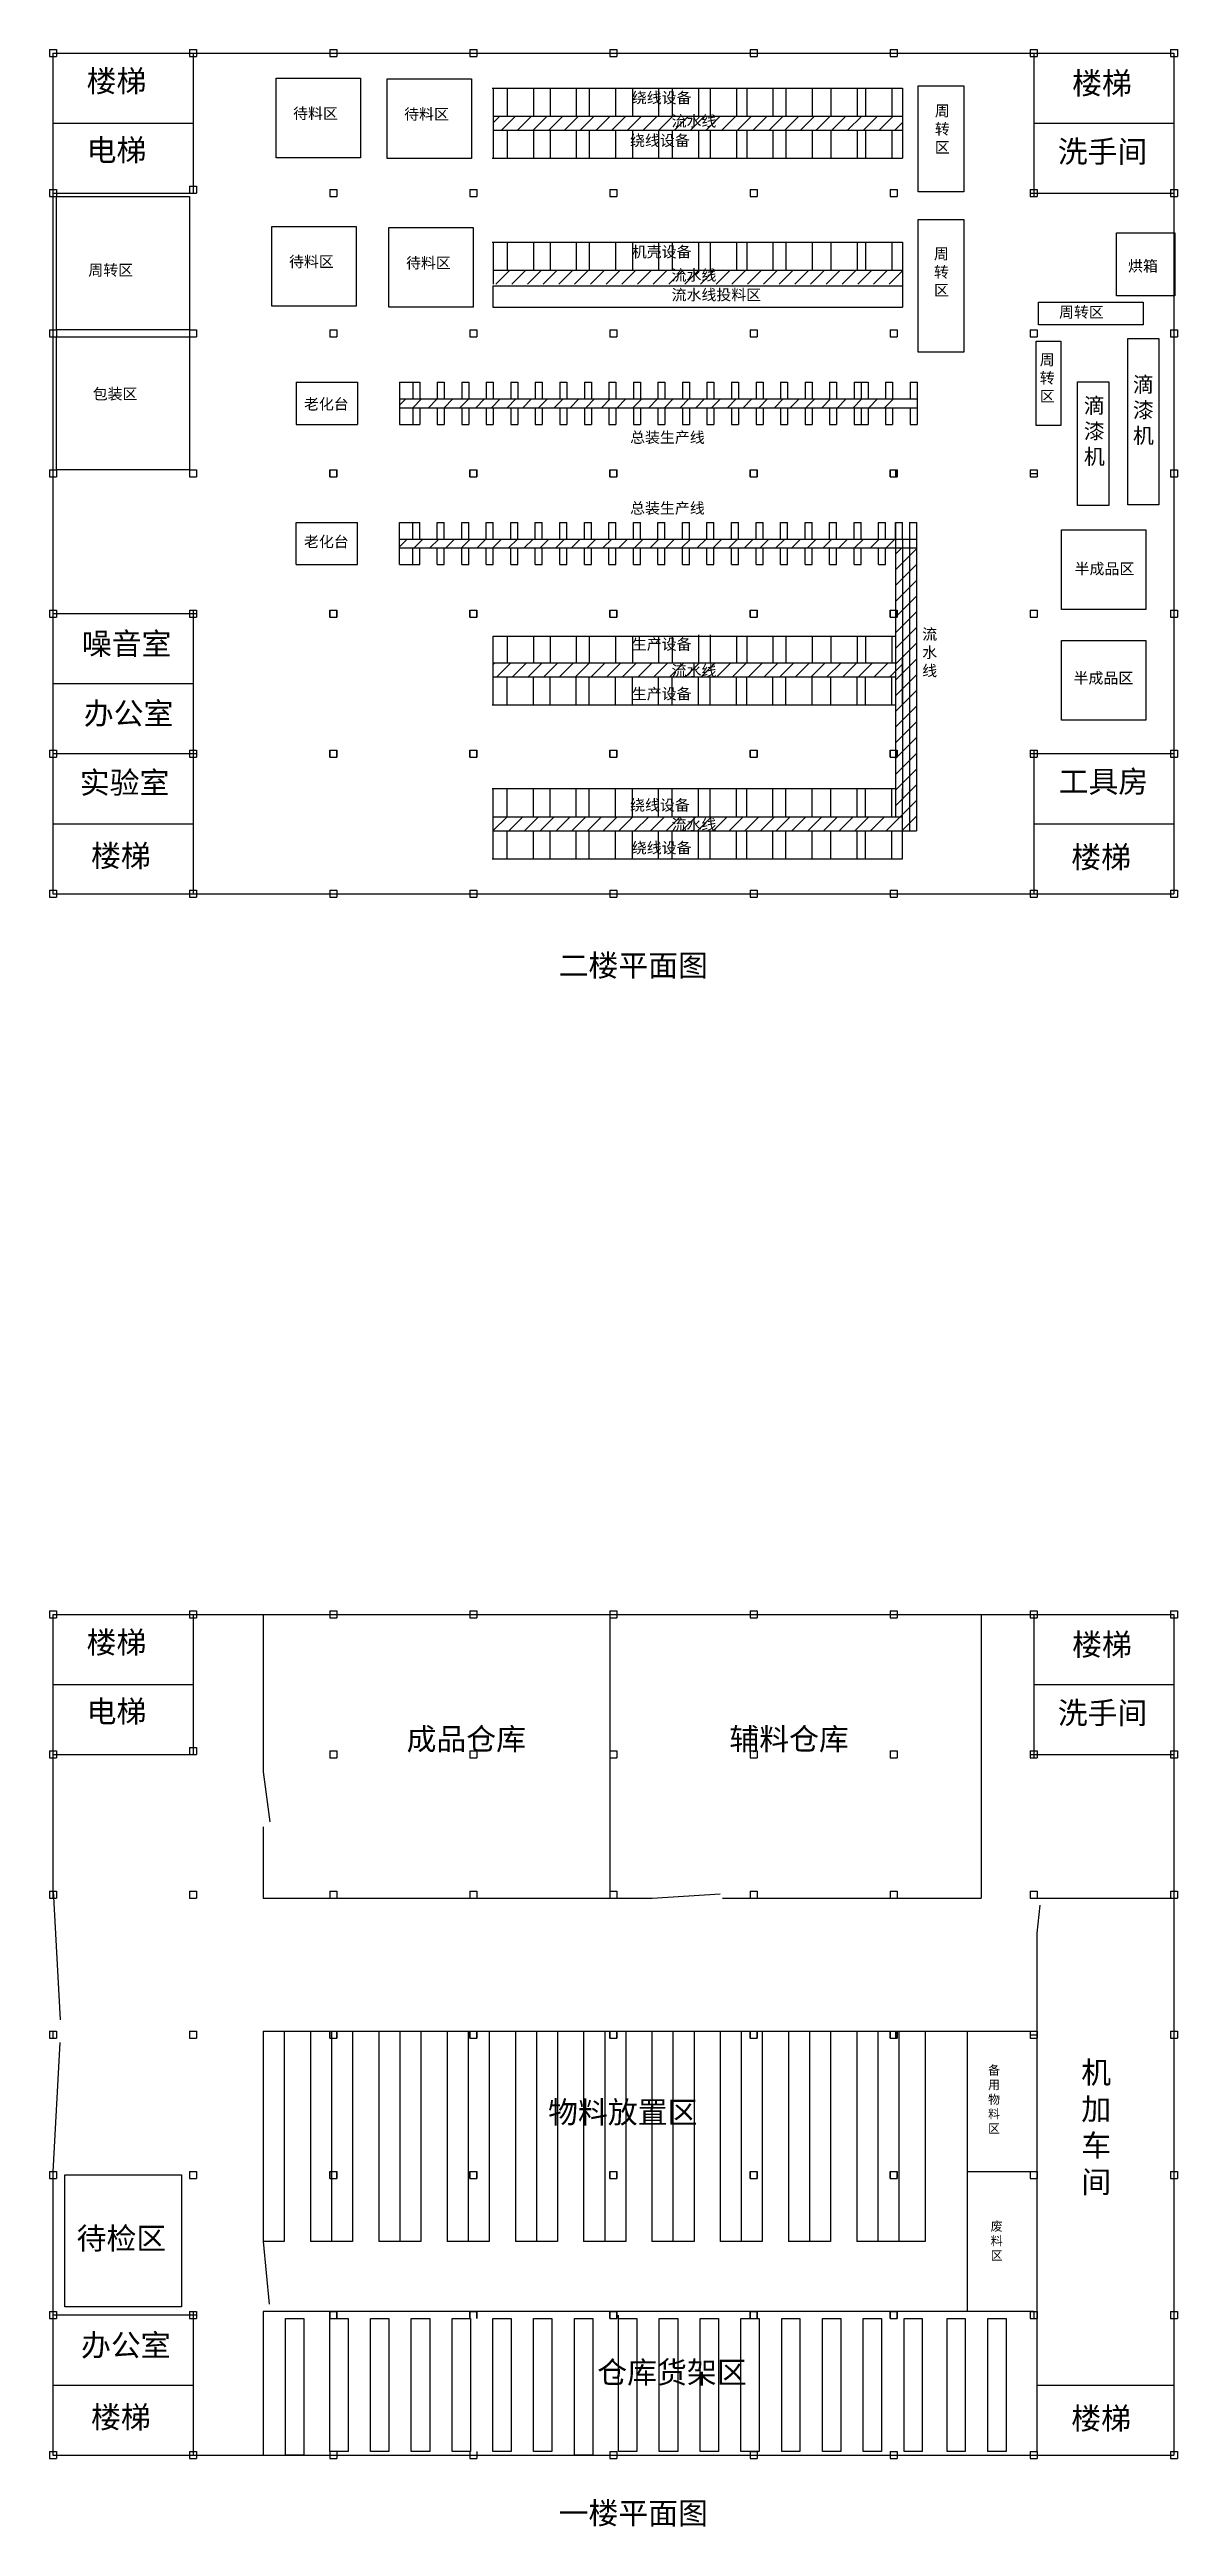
# Model space of a CAD drawing. Header units: millimetres. Extents: x 1923 to 1987, y 753 to 894.
import ezdxf

# ---------------------------------------------------------------- set-up
doc = ezdxf.new("R2010")
doc.units = ezdxf.units.MM
doc.styles.get("Standard").update_dxf_attribs({"font": 'arial.ttf'})
pattern_1 = [(0, (16, 24), (0, 6.985), [5.08, -1.905]), (90, (16, 24), (-6.985, 4e-16), [5.08, -1.905])]
pattern_2 = [(0, (24, 24), (0, 6.985), [5.08, -1.905]), (90, (24, 24), (-6.985, 4e-16), [5.08, -1.905])]
pattern_3 = [(0, (32, 24), (0, 6.985), [5.08, -1.905]), (90, (32, 24), (-6.985, 4e-16), [5.08, -1.905])]
pattern_4 = [(0, (40, 24), (0, 6.985), [5.08, -1.905]), (90, (40, 24), (-6.985, 4e-16), [5.08, -1.905])]
pattern_5 = [(0, (40, 32), (0, 6.985), [5.08, -1.905]), (90, (40, 32), (-6.985, 4e-16), [5.08, -1.905])]
pattern_6 = [(0, (48, 32), (0, 6.985), [5.08, -1.905]), (90, (48, 32), (-6.985, 4e-16), [5.08, -1.905])]
pattern_7 = [(0, (48, 24), (0, 6.985), [5.08, -1.905]), (90, (48, 24), (-6.985, 4e-16), [5.08, -1.905])]
pattern_8 = [(0, (32, 32), (0, 6.985), [5.08, -1.905]), (90, (32, 32), (-6.985, 4e-16), [5.08, -1.905])]
pattern_9 = [(0, (24, 32), (0, 6.985), [5.08, -1.905]), (90, (24, 32), (-6.985, 4e-16), [5.08, -1.905])]
pattern_10 = [(0, (16, 32), (0, 6.985), [5.08, -1.905]), (90, (16, 32), (-6.985, 4e-16), [5.08, -1.905])]
pattern_11 = [(0, (16, 40), (0, 6.985), [5.08, -1.905]), (90, (16, 40), (-6.985, 4e-16), [5.08, -1.905])]
pattern_12 = [(0, (24, 40), (0, 6.985), [5.08, -1.905]), (90, (24, 40), (-6.985, 4e-16), [5.08, -1.905])]
pattern_13 = [(0, (32, 40), (0, 6.985), [5.08, -1.905]), (90, (32, 40), (-6.985, 4e-16), [5.08, -1.905])]
pattern_14 = [(0, (40, 40), (0, 6.985), [5.08, -1.905]), (90, (40, 40), (-6.985, 4e-16), [5.08, -1.905])]
pattern_15 = [(0, (48, 40), (0, 6.985), [5.08, -1.905]), (90, (48, 40), (-6.985, 4e-16), [5.08, -1.905])]
pattern_16 = [(45, (0, 89.14026), (-0.4490128, 0.4490128), [])]
pattern_17 = [(0, (16, 113.14), (0, 6.985), [5.08, -1.905]), (90, (16, 113.14), (-6.985, 4e-16), [5.08, -1.905])]
pattern_18 = [(0, (24, 113.14), (0, 6.985), [5.08, -1.905]), (90, (24, 113.14), (-6.985, 4e-16), [5.08, -1.905])]
pattern_19 = [(0, (32, 113.14), (0, 6.985), [5.08, -1.905]), (90, (32, 113.14), (-6.985, 4e-16), [5.08, -1.905])]
pattern_20 = [(0, (40, 113.14), (0, 6.985), [5.08, -1.905]), (90, (40, 113.14), (-6.985, 4e-16), [5.08, -1.905])]
pattern_21 = [(0, (40, 121.14), (0, 6.985), [5.08, -1.905]), (90, (40, 121.14), (-6.985, 4e-16), [5.08, -1.905])]
pattern_22 = [(0, (48, 121.14), (0, 6.985), [5.08, -1.905]), (90, (48, 121.14), (-6.985, 4e-16), [5.08, -1.905])]
pattern_23 = [(0, (48, 113.14), (0, 6.985), [5.08, -1.905]), (90, (48, 113.14), (-6.985, 4e-16), [5.08, -1.905])]
pattern_24 = [(0, (32, 121.14), (0, 6.985), [5.08, -1.905]), (90, (32, 121.14), (-6.985, 4e-16), [5.08, -1.905])]
pattern_25 = [(0, (24, 121.14), (0, 6.985), [5.08, -1.905]), (90, (24, 121.14), (-6.985, 4e-16), [5.08, -1.905])]
pattern_26 = [(0, (16, 121.14), (0, 6.985), [5.08, -1.905]), (90, (16, 121.14), (-6.985, 4e-16), [5.08, -1.905])]
pattern_27 = [(0, (16, 129.14), (0, 6.985), [5.08, -1.905]), (90, (16, 129.14), (-6.985, 4e-16), [5.08, -1.905])]
pattern_28 = [(0, (24, 129.14), (0, 6.985), [5.08, -1.905]), (90, (24, 129.14), (-6.985, 4e-16), [5.08, -1.905])]
pattern_29 = [(0, (32, 129.14), (0, 6.985), [5.08, -1.905]), (90, (32, 129.14), (-6.985, 4e-16), [5.08, -1.905])]
pattern_30 = [(0, (40, 129.14), (0, 6.985), [5.08, -1.905]), (90, (40, 129.14), (-6.985, 4e-16), [5.08, -1.905])]
pattern_31 = [(0, (48, 129.14), (0, 6.985), [5.08, -1.905]), (90, (48, 129.14), (-6.985, 4e-16), [5.08, -1.905])]
pattern_32 = [(45, (0, 87.84716), (-0.4490128, 0.4490128), [])]

msp = doc.modelspace()

# ---------------------------------------------------------------- texts
for s, width, insert, char_height, attachment_point in [('{\\fSimSun|b0|i0|c134|p2;楼梯}', 22.7356, (1924.73, 893.31), 1.25, 1), ('{\\fSimSun|b0|i0|c134|p2;楼梯}', 22.7356, (1981, 893.19), 1.25, 1), ('{\\fSimSun|b0|i0|c134|p2;待料区}', 22.7356, (1936.52, 891.15), 0.625, 1), ('{\\fSimSun|b0|i0|c134|p2;待料区}', 22.7356, (1942.86, 891.11), 0.625, 1), ('{\\fSimSun|b0|i0|c134|p2;绕线设备}', 22.7356, (1955.86, 892.05), 0.625, 1), ('{\\fSimSun|b0|i0|c134|p2;周转区}', 1.5067, (1973.16, 891.3), 0.625, 1), ('{\\fSimSun|b0|i0|c134|p2;电梯}', 22.7356, (1924.73, 889.37), 1.25, 1), ('{\\fSimSun|b0|i0|c134|p2;绕线设备}', 22.7356, (1955.76, 889.61), 0.625, 1), ('{\\fSimSun|b0|i0|c134|p2;流水线}', 22.7356, (1958.13, 890.72), 0.625, 1), ('{\\fSimSun|b0|i0|c134|p2;洗手间}', 22.7356, (1980.18, 889.29), 1.25, 1), ('{\\fSimSun|b0|i0|c134|p2;待料区}', 22.7356, (1936.29, 882.69), 0.625, 1), ('{\\fSimSun|b0|i0|c134|p2;待料区}', 22.7356, (1942.97, 882.62), 0.625, 1), ('{\\fSimSun|b0|i0|c134|p2;机壳设备}', 22.7356, (1955.86, 883.25), 0.625, 1), ('{\\fSimSun|b0|i0|c134|p2;周转区}', 1.4976, (1973.11, 883.14), 0.625, 1), ('{\\fSimSun|b0|i0|c134|p2;烘箱}', 3.7199, (1984.19, 882.44), 0.625, 1), ('{\\fSimSun|b0|i0|c134|p2;周转区}', 22.7356, (1924.83, 882.21), 0.625, 1), ('{\\fSimSun|b0|i0|c134|p2;流水线}', 22.7356, (1958.13, 881.92), 0.625, 1), ('{\\fSimSun|b0|i0|c134|p2;流水线投料区}', 22.7356, (1958.13, 880.8), 0.625, 1), ('{\\fSimSun|b0|i0|c134|p2;周转区}', 3.7199, (1980.25, 879.81), 0.625, 1), ('{\\fSimSun|b0|i0|c134|p2;周转区}', 1.4976, (1979.15, 877.09), 0.625, 1), ('{\\fSimSun|b0|i0|c134|p2;滴漆机}', 1.25, (1984.47, 875.8), 0.875, 1), ('{\\fSimSun|b0|i0|c134|p2;包装区}', 22.7356, (1925.08, 875.14), 0.625, 1), ('{\\fSimSun|b0|i0|c134|p2;老化台}', 22.7356, (1937.14, 874.56), 0.625, 1), ('{\\fSimSun|b0|i0|c134|p2;滴漆机}', 1.25, (1981.67, 874.6), 0.875, 1), ('{\\fSimSun|b0|i0|c134|p2;总装生产线}', 22.7356, (1955.76, 872.66), 0.625, 1), ('{\\fSimSun|b0|i0|c134|p2;总装生产线}', 22.7356, (1955.76, 867.92), 0.625, 7), ('{\\fSimSun|b0|i0|c134|p2;老化台}', 22.7356, (1937.14, 866.01), 0.625, 7), ('{\\fSimSun|b0|i0|c134|p2;半成品区}', 22.7356, (1981.14, 865.16), 0.625, 1), ('{\\fSimSun|b0|i0|c134|p2;噪音室}', 22.7356, (1924.46, 861.19), 1.25, 1), ('{\\fSimSun|b0|i0|c134|p2;流水线}', 1.4043, (1972.44, 858.65), 0.625, 7), ('{\\fSimSun|b0|i0|c134|p2;生产设备}', 22.7356, (1955.86, 860.85), 0.625, 1), ('{\\fSimSun|b0|i0|c134|p2;流水线}', 22.7356, (1958.13, 858.65), 0.625, 7), ('{\\fSimSun|b0|i0|c134|p2;半成品区}', 22.7356, (1981.08, 858.92), 0.625, 1), ('{\\fSimSun|b0|i0|c134|p2;办公室}', 22.7356, (1924.57, 857.21), 1.25, 1), ('{\\fSimSun|b0|i0|c134|p2;生产设备}', 22.7356, (1955.86, 857.32), 0.625, 7), ('{\\fSimSun|b0|i0|c134|p2;实验室}', 22.7356, (1924.34, 853.26), 1.25, 1), ('{\\fSimSun|b0|i0|c134|p2;工具房}', 22.7356, (1980.23, 853.32), 1.25, 1), ('{\\fSimSun|b0|i0|c134|p2;绕线设备}', 22.7356, (1955.76, 850.97), 0.625, 7), ('{\\fSimSun|b0|i0|c134|p2;流水线}', 22.7356, (1958.13, 849.86), 0.625, 7), ('{\\fSimSun|b0|i0|c134|p2;楼梯}', 22.7356, (1924.98, 849.08), 1.25, 1), ('{\\fSimSun|b0|i0|c134|p2;绕线设备}', 22.7356, (1955.86, 848.53), 0.625, 7), ('{\\fSimSun|b0|i0|c134|p2;楼梯}', 22.7356, (1980.95, 849.01), 1.25, 1), ('{\\fSimSun|b0|i0|c134|p2;二楼平面图}', 22.7356, (1951.68, 842.82), 1.25, 1), ('{\\fSimSun|b0|i0|c134|p2;楼梯}', 22.7356, (1924.73, 804.17), 1.25, 1), ('{\\fSimSun|b0|i0|c134|p2;楼梯}', 22.7356, (1981, 804.05), 1.25, 1), ('{\\fSimSun|b0|i0|c134|p2;电梯}', 22.7356, (1924.73, 800.23), 1.25, 1), ('{\\fSimSun|b0|i0|c134|p2;洗手间}', 22.7356, (1980.18, 800.15), 1.25, 1), ('{\\fSimSun|b0|i0|c134|p2;成品仓库}', 8.8167, (1943, 798.66), 1.25, 1), ('{\\fSimSun|b0|i0|c134|p2;辅料仓库}', 8.8167, (1961.43, 798.66), 1.25, 1), ('{\\fSimSun|b0|i0|c134|p2;备用物料区}', 1.0764, (1976.2, 779.37), 0.5, 1), ('{\\fSimSun|b0|i0|c134|p2;机加车间}', 2.4187, (1981.52, 779.62), 1.25, 1), ('{\\fSimSun|b0|i0|c134|p2;物料放置区}', 22.7356, (1951.08, 777.35), 1.25, 1), ('{\\fSimSun|b0|i0|c134|p2;待检区}', 22.7356, (1924.16, 770.15), 1.25, 1), ('{\\fSimSun|b0|i0|c134|p2;废料区}', 0.5538, (1976.35, 770.46), 0.5, 1), ('{\\fSimSun|b0|i0|c134|p2;办公室}', 22.7356, (1924.41, 764.05), 1.25, 1), ('{\\fSimSun|b0|i0|c134|p2;仓库货架区}', 22.7356, (1953.89, 762.5), 1.25, 1), ('{\\fSimSun|b0|i0|c134|p2;楼梯}', 22.7356, (1924.98, 759.94), 1.25, 1), ('{\\fSimSun|b0|i0|c134|p2;楼梯}', 22.7356, (1980.95, 759.87), 1.25, 1), ('{\\fSimSun|b0|i0|c134|p2;一楼平面图}', 22.7356, (1951.68, 754.46), 1.25, 1)]:
    msp.add_mtext_dynamic_manual_height_columns(s, width=width, gutter_width=12.5, heights=[0], dxfattribs=dict(insert=insert, char_height=char_height, attachment_point=attachment_point))

# ---------------------------------------------------------------- hatches: boundary and pattern name
h = msp.add_hatch()
h.set_pattern_fill('ANGLE', color=256)
h.set_pattern_definition([(0, (0, 137.14), (0, 6.985), [5.08, -1.905]), (90, (0, 137.14), (-6.985, 4e-16), [5.08, -1.905])])
h.paths.add_polyline_path([(1923.01, 894.29), (1922.81, 894.29), (1922.81, 894.49), (1922.61, 894.49), (1922.61, 894.09), (1923.01, 894.09)])
h.paths.add_polyline_path([(1923.01, 894.49), (1922.81, 894.49), (1922.81, 894.29), (1923.01, 894.29)], flags=17)
h = msp.add_hatch()
h.set_pattern_fill('ANGLE', color=256)
h.set_pattern_definition([(0, (8, 137.14), (0, 6.985), [5.08, -1.905]), (90, (8, 137.14), (-6.985, 4e-16), [5.08, -1.905])])
h.paths.add_polyline_path([(1931.01, 894.29), (1930.81, 894.29), (1930.81, 894.49), (1930.61, 894.49), (1930.61, 894.09), (1931.01, 894.09)])
h.paths.add_polyline_path([(1931.01, 894.49), (1930.81, 894.49), (1930.81, 894.29), (1931.01, 894.29)], flags=17)
h = msp.add_hatch()
h.set_pattern_fill('ANGLE', color=256)
h.set_pattern_definition([(0, (16, 137.14), (0, 6.985), [5.08, -1.905]), (90, (16, 137.14), (-6.985, 4e-16), [5.08, -1.905])])
h.paths.add_polyline_path([(1939.01, 894.29), (1938.81, 894.29), (1938.81, 894.49), (1938.61, 894.49), (1938.61, 894.09), (1939.01, 894.09)])
h.paths.add_polyline_path([(1939.01, 894.49), (1938.81, 894.49), (1938.81, 894.29), (1939.01, 894.29)], flags=17)
h = msp.add_hatch()
h.set_pattern_fill('ANGLE', color=256)
h.set_pattern_definition([(0, (24, 137.14), (0, 6.985), [5.08, -1.905]), (90, (24, 137.14), (-6.985, 4e-16), [5.08, -1.905])])
h.paths.add_polyline_path([(1947.01, 894.29), (1946.81, 894.29), (1946.81, 894.49), (1946.61, 894.49), (1946.61, 894.09), (1947.01, 894.09)])
h.paths.add_polyline_path([(1947.01, 894.49), (1946.81, 894.49), (1946.81, 894.29), (1947.01, 894.29)], flags=17)
h = msp.add_hatch()
h.set_pattern_fill('ANGLE', color=256)
h.set_pattern_definition([(0, (32, 137.14), (0, 6.985), [5.08, -1.905]), (90, (32, 137.14), (-6.985, 4e-16), [5.08, -1.905])])
h.paths.add_polyline_path([(1955.01, 894.29), (1954.81, 894.29), (1954.81, 894.49), (1954.61, 894.49), (1954.61, 894.09), (1955.01, 894.09)])
h.paths.add_polyline_path([(1955.01, 894.49), (1954.81, 894.49), (1954.81, 894.29), (1955.01, 894.29)], flags=17)
h = msp.add_hatch()
h.set_pattern_fill('ANGLE', color=256)
h.set_pattern_definition([(0, (40, 137.14), (0, 6.985), [5.08, -1.905]), (90, (40, 137.14), (-6.985, 4e-16), [5.08, -1.905])])
h.paths.add_polyline_path([(1963.01, 894.29), (1962.81, 894.29), (1962.81, 894.49), (1962.61, 894.49), (1962.61, 894.09), (1963.01, 894.09)])
h.paths.add_polyline_path([(1963.01, 894.49), (1962.81, 894.49), (1962.81, 894.29), (1963.01, 894.29)], flags=17)
h = msp.add_hatch()
h.set_pattern_fill('ANGLE', color=256)
h.set_pattern_definition([(0, (48, 137.14), (0, 6.985), [5.08, -1.905]), (90, (48, 137.14), (-6.985, 4e-16), [5.08, -1.905])])
h.paths.add_polyline_path([(1971.01, 894.29), (1970.81, 894.29), (1970.81, 894.49), (1970.61, 894.49), (1970.61, 894.09), (1971.01, 894.09)])
h.paths.add_polyline_path([(1971.01, 894.49), (1970.81, 894.49), (1970.81, 894.29), (1971.01, 894.29)], flags=17)
h = msp.add_hatch()
h.set_pattern_fill('ANGLE', color=256)
h.set_pattern_definition([(0, (56, 137.14), (0, 6.985), [5.08, -1.905]), (90, (56, 137.14), (-6.985, 4e-16), [5.08, -1.905])])
h.paths.add_polyline_path([(1979.01, 894.29), (1978.81, 894.29), (1978.81, 894.49), (1978.61, 894.49), (1978.61, 894.09), (1979.01, 894.09)])
h.paths.add_polyline_path([(1979.01, 894.49), (1978.81, 894.49), (1978.81, 894.29), (1979.01, 894.29)], flags=17)
h = msp.add_hatch()
h.set_pattern_fill('ANGLE', color=256)
h.set_pattern_definition([(0, (64, 137.14), (0, 6.985), [5.08, -1.905]), (90, (64, 137.14), (-6.985, 4e-16), [5.08, -1.905])])
h.paths.add_polyline_path([(1987.01, 894.29), (1986.81, 894.29), (1986.81, 894.49), (1986.61, 894.49), (1986.61, 894.09), (1987.01, 894.09)])
h.paths.add_polyline_path([(1987.01, 894.49), (1986.81, 894.49), (1986.81, 894.29), (1987.01, 894.29)], flags=17)
h = msp.add_hatch()
h.set_pattern_fill('ANSI31', color=256, scale=0.2)
h.set_pattern_definition(pattern_16)
h.paths.add_polyline_path([(1971.31, 890.69), (1947.95, 890.69), (1947.95, 889.89), (1971.31, 889.89)])
h = msp.add_hatch()
h.set_pattern_fill('ANGLE', color=256)
h.set_pattern_definition([(0, (8, 129.34), (0, 6.985), [5.08, -1.905]), (90, (8, 129.34), (-6.985, 4e-16), [5.08, -1.905])])
h.paths.add_polyline_path([(1931.01, 886.49), (1930.81, 886.49), (1930.81, 886.69), (1930.61, 886.69), (1930.61, 886.29), (1931.01, 886.29)])
h.paths.add_polyline_path([(1931.01, 886.69), (1930.81, 886.69), (1930.81, 886.49), (1931.01, 886.49)], flags=17)
h = msp.add_hatch()
h.set_pattern_fill('ANGLE', color=256)
h.set_pattern_definition([(0, (2e-13, 129.14), (0, 6.985), [5.08, -1.905]), (90, (2e-13, 129.14), (-6.985, 4e-16), [5.08, -1.905])])
h.paths.add_polyline_path([(1923.01, 886.29), (1922.81, 886.29), (1922.81, 886.49), (1922.61, 886.49), (1922.61, 886.09), (1923.01, 886.09)])
h.paths.add_polyline_path([(1923.01, 886.49), (1922.81, 886.49), (1922.81, 886.29), (1923.01, 886.29)], flags=17)
h = msp.add_hatch()
h.set_pattern_fill('ANGLE', color=256)
h.set_pattern_definition(pattern_27)
h.paths.add_polyline_path([(1939.01, 886.29), (1938.81, 886.29), (1938.81, 886.49), (1938.61, 886.49), (1938.61, 886.09), (1939.01, 886.09)])
h.paths.add_polyline_path([(1939.01, 886.49), (1938.81, 886.49), (1938.81, 886.29), (1939.01, 886.29)], flags=17)
h = msp.add_hatch()
h.set_pattern_fill('ANGLE', color=256)
h.set_pattern_definition(pattern_28)
h.paths.add_polyline_path([(1947.01, 886.29), (1946.81, 886.29), (1946.81, 886.49), (1946.61, 886.49), (1946.61, 886.09), (1947.01, 886.09)])
h.paths.add_polyline_path([(1947.01, 886.49), (1946.81, 886.49), (1946.81, 886.29), (1947.01, 886.29)], flags=17)
h = msp.add_hatch()
h.set_pattern_fill('ANGLE', color=256)
h.set_pattern_definition(pattern_29)
h.paths.add_polyline_path([(1955.01, 886.29), (1954.81, 886.29), (1954.81, 886.49), (1954.61, 886.49), (1954.61, 886.09), (1955.01, 886.09)])
h.paths.add_polyline_path([(1955.01, 886.49), (1954.81, 886.49), (1954.81, 886.29), (1955.01, 886.29)], flags=17)
h = msp.add_hatch()
h.set_pattern_fill('ANGLE', color=256)
h.set_pattern_definition(pattern_30)
h.paths.add_polyline_path([(1963.01, 886.29), (1962.81, 886.29), (1962.81, 886.49), (1962.61, 886.49), (1962.61, 886.09), (1963.01, 886.09)])
h.paths.add_polyline_path([(1963.01, 886.49), (1962.81, 886.49), (1962.81, 886.29), (1963.01, 886.29)], flags=17)
h = msp.add_hatch()
h.set_pattern_fill('ANGLE', color=256)
h.set_pattern_definition(pattern_31)
h.paths.add_polyline_path([(1971.01, 886.29), (1970.81, 886.29), (1970.81, 886.49), (1970.61, 886.49), (1970.61, 886.09), (1971.01, 886.09)])
h.paths.add_polyline_path([(1971.01, 886.49), (1970.81, 886.49), (1970.81, 886.29), (1971.01, 886.29)], flags=17)
h = msp.add_hatch()
h.set_pattern_fill('ANGLE', color=256)
h.set_pattern_definition([(0, (56, 129.14), (0, 6.985), [5.08, -1.905]), (90, (56, 129.14), (-6.985, 4e-16), [5.08, -1.905])])
h.paths.add_polyline_path([(1979.01, 886.29), (1978.81, 886.29), (1978.81, 886.49), (1978.61, 886.49), (1978.61, 886.09), (1979.01, 886.09)])
h.paths.add_polyline_path([(1979.01, 886.49), (1978.81, 886.49), (1978.81, 886.29), (1979.01, 886.29)], flags=17)
h = msp.add_hatch()
h.set_pattern_fill('ANGLE', color=256)
h.set_pattern_definition([(0, (64, 129.14), (0, 6.985), [5.08, -1.905]), (90, (64, 129.14), (-6.985, 4e-16), [5.08, -1.905])])
h.paths.add_polyline_path([(1987.01, 886.29), (1986.81, 886.29), (1986.81, 886.49), (1986.61, 886.49), (1986.61, 886.09), (1987.01, 886.09)])
h.paths.add_polyline_path([(1987.01, 886.49), (1986.81, 886.49), (1986.81, 886.29), (1987.01, 886.29)], flags=17)
h = msp.add_hatch()
h.set_pattern_fill('ANSI31', color=256, scale=0.2)
h.set_pattern_definition(pattern_32)
h.paths.add_polyline_path([(1971.31, 881.89), (1947.95, 881.89), (1947.95, 881.09), (1971.31, 881.09)])
h = msp.add_hatch()
h.set_pattern_fill('ANGLE', color=256)
h.set_pattern_definition([(0, (0, 121.14), (0, 6.985), [5.08, -1.905]), (90, (0, 121.14), (-6.985, 4e-16), [5.08, -1.905])])
h.paths.add_polyline_path([(1923.01, 878.29), (1922.81, 878.29), (1922.81, 878.49), (1922.61, 878.49), (1922.61, 878.09), (1923.01, 878.09)])
h.paths.add_polyline_path([(1923.01, 878.49), (1922.81, 878.49), (1922.81, 878.29), (1923.01, 878.29)], flags=17)
h = msp.add_hatch()
h.set_pattern_fill('ANGLE', color=256)
h.set_pattern_definition([(0, (8, 121.14), (0, 6.985), [5.08, -1.905]), (90, (8, 121.14), (-6.985, 4e-16), [5.08, -1.905])])
h.paths.add_polyline_path([(1931.01, 878.29), (1930.81, 878.29), (1930.81, 878.49), (1930.61, 878.49), (1930.61, 878.09), (1931.01, 878.09)])
h.paths.add_polyline_path([(1931.01, 878.49), (1930.81, 878.49), (1930.81, 878.29), (1931.01, 878.29)], flags=17)
h = msp.add_hatch()
h.set_pattern_fill('ANGLE', color=256)
h.set_pattern_definition(pattern_26)
h.paths.add_polyline_path([(1939.01, 878.29), (1938.81, 878.29), (1938.81, 878.49), (1938.61, 878.49), (1938.61, 878.09), (1939.01, 878.09)])
h.paths.add_polyline_path([(1939.01, 878.49), (1938.81, 878.49), (1938.81, 878.29), (1939.01, 878.29)], flags=17)
h = msp.add_hatch()
h.set_pattern_fill('ANGLE', color=256)
h.set_pattern_definition(pattern_25)
h.paths.add_polyline_path([(1947.01, 878.29), (1946.81, 878.29), (1946.81, 878.49), (1946.61, 878.49), (1946.61, 878.09), (1947.01, 878.09)])
h.paths.add_polyline_path([(1947.01, 878.49), (1946.81, 878.49), (1946.81, 878.29), (1947.01, 878.29)], flags=17)
h = msp.add_hatch()
h.set_pattern_fill('ANGLE', color=256)
h.set_pattern_definition(pattern_24)
h.paths.add_polyline_path([(1955.01, 878.29), (1954.81, 878.29), (1954.81, 878.49), (1954.61, 878.49), (1954.61, 878.09), (1955.01, 878.09)])
h.paths.add_polyline_path([(1955.01, 878.49), (1954.81, 878.49), (1954.81, 878.29), (1955.01, 878.29)], flags=17)
h = msp.add_hatch()
h.set_pattern_fill('ANGLE', color=256)
h.set_pattern_definition(pattern_21)
h.paths.add_polyline_path([(1963.01, 878.29), (1962.81, 878.29), (1962.81, 878.49), (1962.61, 878.49), (1962.61, 878.09), (1963.01, 878.09)])
h.paths.add_polyline_path([(1963.01, 878.49), (1962.81, 878.49), (1962.81, 878.29), (1963.01, 878.29)], flags=17)
h = msp.add_hatch()
h.set_pattern_fill('ANGLE', color=256)
h.set_pattern_definition(pattern_22)
h.paths.add_polyline_path([(1971.01, 878.29), (1970.81, 878.29), (1970.81, 878.49), (1970.61, 878.49), (1970.61, 878.09), (1971.01, 878.09)])
h.paths.add_polyline_path([(1971.01, 878.49), (1970.81, 878.49), (1970.81, 878.29), (1971.01, 878.29)], flags=17)
h = msp.add_hatch()
h.set_pattern_fill('ANGLE', color=256)
h.set_pattern_definition([(0, (56, 121.14), (0, 6.985), [5.08, -1.905]), (90, (56, 121.14), (-6.985, 4e-16), [5.08, -1.905])])
h.paths.add_polyline_path([(1979.01, 878.29), (1978.81, 878.29), (1978.81, 878.49), (1978.61, 878.49), (1978.61, 878.09), (1979.01, 878.09)])
h.paths.add_polyline_path([(1979.01, 878.49), (1978.81, 878.49), (1978.81, 878.29), (1979.01, 878.29)], flags=17)
h = msp.add_hatch()
h.set_pattern_fill('ANGLE', color=256)
h.set_pattern_definition([(0, (64, 121.14), (0, 6.985), [5.08, -1.905]), (90, (64, 121.14), (-6.985, 4e-16), [5.08, -1.905])])
h.paths.add_polyline_path([(1987.01, 878.29), (1986.81, 878.29), (1986.81, 878.49), (1986.61, 878.49), (1986.61, 878.09), (1987.01, 878.09)])
h.paths.add_polyline_path([(1987.01, 878.49), (1986.81, 878.49), (1986.81, 878.29), (1987.01, 878.29)], flags=17)
h = msp.add_hatch()
h.set_pattern_fill('ANSI31', color=256, scale=0.2)
h.set_pattern_definition(pattern_16)
h.paths.add_polyline_path([(1970.91, 874.54), (1942.59, 874.54), (1942.59, 874.04), (1970.91, 874.04)])
h = msp.add_hatch()
h.set_pattern_fill('ANGLE', color=256)
h.set_pattern_definition([(0, (0, 113.14), (0, 6.985), [5.08, -1.905]), (90, (0, 113.14), (-6.985, 4e-16), [5.08, -1.905])])
h.paths.add_polyline_path([(1923.01, 870.29), (1922.81, 870.29), (1922.81, 870.49), (1922.61, 870.49), (1922.61, 870.09), (1923.01, 870.09)])
h.paths.add_polyline_path([(1923.01, 870.49), (1922.81, 870.49), (1922.81, 870.29), (1923.01, 870.29)], flags=17)
h = msp.add_hatch()
h.set_pattern_fill('ANGLE', color=256)
h.set_pattern_definition([(0, (8, 113.14), (0, 6.985), [5.08, -1.905]), (90, (8, 113.14), (-6.985, 4e-16), [5.08, -1.905])])
h.paths.add_polyline_path([(1931.01, 870.29), (1930.81, 870.29), (1930.81, 870.49), (1930.61, 870.49), (1930.61, 870.09), (1931.01, 870.09)])
h.paths.add_polyline_path([(1931.01, 870.49), (1930.81, 870.49), (1930.81, 870.29), (1931.01, 870.29)], flags=17)
h = msp.add_hatch()
h.set_pattern_fill('ANGLE', color=256)
h.set_pattern_definition(pattern_17)
h.paths.add_polyline_path([(1939.01, 870.29), (1938.81, 870.29), (1938.81, 870.49), (1938.61, 870.49), (1938.61, 870.09), (1939.01, 870.09)])
h.paths.add_polyline_path([(1939.01, 870.49), (1938.81, 870.49), (1938.81, 870.29), (1939.01, 870.29)], flags=17)
h = msp.add_hatch()
h.set_pattern_fill('ANGLE', color=256)
h.set_pattern_definition(pattern_17)
h.paths.add_polyline_path([(1939.01, 870.29), (1938.81, 870.29), (1938.81, 870.09), (1938.61, 870.09), (1938.61, 870.49), (1939.01, 870.49)])
h.paths.add_polyline_path([(1939.01, 870.09), (1938.81, 870.09), (1938.81, 870.29), (1939.01, 870.29)], flags=17)
h = msp.add_hatch()
h.set_pattern_fill('ANGLE', color=256)
h.set_pattern_definition(pattern_18)
h.paths.add_polyline_path([(1947.01, 870.29), (1946.81, 870.29), (1946.81, 870.49), (1946.61, 870.49), (1946.61, 870.09), (1947.01, 870.09)])
h.paths.add_polyline_path([(1947.01, 870.49), (1946.81, 870.49), (1946.81, 870.29), (1947.01, 870.29)], flags=17)
h = msp.add_hatch()
h.set_pattern_fill('ANGLE', color=256)
h.set_pattern_definition(pattern_18)
h.paths.add_polyline_path([(1947.01, 870.29), (1946.81, 870.29), (1946.81, 870.09), (1946.61, 870.09), (1946.61, 870.49), (1947.01, 870.49)])
h.paths.add_polyline_path([(1947.01, 870.09), (1946.81, 870.09), (1946.81, 870.29), (1947.01, 870.29)], flags=17)
h = msp.add_hatch()
h.set_pattern_fill('ANGLE', color=256)
h.set_pattern_definition(pattern_19)
h.paths.add_polyline_path([(1955.01, 870.29), (1954.81, 870.29), (1954.81, 870.49), (1954.61, 870.49), (1954.61, 870.09), (1955.01, 870.09)])
h.paths.add_polyline_path([(1955.01, 870.49), (1954.81, 870.49), (1954.81, 870.29), (1955.01, 870.29)], flags=17)
h = msp.add_hatch()
h.set_pattern_fill('ANGLE', color=256)
h.set_pattern_definition(pattern_19)
h.paths.add_polyline_path([(1955.01, 870.29), (1954.81, 870.29), (1954.81, 870.09), (1954.61, 870.09), (1954.61, 870.49), (1955.01, 870.49)])
h.paths.add_polyline_path([(1955.01, 870.09), (1954.81, 870.09), (1954.81, 870.29), (1955.01, 870.29)], flags=17)
h = msp.add_hatch()
h.set_pattern_fill('ANGLE', color=256)
h.set_pattern_definition(pattern_20)
h.paths.add_polyline_path([(1963.01, 870.29), (1962.81, 870.29), (1962.81, 870.49), (1962.61, 870.49), (1962.61, 870.09), (1963.01, 870.09)])
h.paths.add_polyline_path([(1963.01, 870.49), (1962.81, 870.49), (1962.81, 870.29), (1963.01, 870.29)], flags=17)
h = msp.add_hatch()
h.set_pattern_fill('ANGLE', color=256)
h.set_pattern_definition(pattern_20)
h.paths.add_polyline_path([(1963.01, 870.29), (1962.81, 870.29), (1962.81, 870.09), (1962.61, 870.09), (1962.61, 870.49), (1963.01, 870.49)])
h.paths.add_polyline_path([(1963.01, 870.09), (1962.81, 870.09), (1962.81, 870.29), (1963.01, 870.29)], flags=17)
h = msp.add_hatch()
h.set_pattern_fill('ANGLE', color=256)
h.set_pattern_definition(pattern_23)
h.paths.add_polyline_path([(1971.01, 870.29), (1970.81, 870.29), (1970.81, 870.49), (1970.61, 870.49), (1970.61, 870.09), (1971.01, 870.09)])
h.paths.add_polyline_path([(1971.01, 870.49), (1970.81, 870.49), (1970.81, 870.29), (1971.01, 870.29)], flags=17)
h = msp.add_hatch()
h.set_pattern_fill('ANGLE', color=256)
h.set_pattern_definition(pattern_23)
h.paths.add_polyline_path([(1971.01, 870.29), (1970.81, 870.29), (1970.81, 870.09), (1970.61, 870.09), (1970.61, 870.49), (1971.01, 870.49)])
h.paths.add_polyline_path([(1971.01, 870.09), (1970.81, 870.09), (1970.81, 870.29), (1971.01, 870.29)], flags=17)
h = msp.add_hatch()
h.set_pattern_fill('ANGLE', color=256)
h.set_pattern_definition([(0, (56, 113.14), (0, 6.985), [5.08, -1.905]), (90, (56, 113.14), (-6.985, 4e-16), [5.08, -1.905])])
h.paths.add_polyline_path([(1979.01, 870.29), (1978.81, 870.29), (1978.81, 870.49), (1978.61, 870.49), (1978.61, 870.09), (1979.01, 870.09)])
h.paths.add_polyline_path([(1979.01, 870.49), (1978.81, 870.49), (1978.81, 870.29), (1979.01, 870.29)], flags=17)
h = msp.add_hatch()
h.set_pattern_fill('ANGLE', color=256)
h.set_pattern_definition([(0, (64, 113.14), (0, 6.985), [5.08, -1.905]), (90, (64, 113.14), (-6.985, 4e-16), [5.08, -1.905])])
h.paths.add_polyline_path([(1987.01, 870.29), (1986.81, 870.29), (1986.81, 870.49), (1986.61, 870.49), (1986.61, 870.09), (1987.01, 870.09)])
h.paths.add_polyline_path([(1987.01, 870.49), (1986.81, 870.49), (1986.81, 870.29), (1987.01, 870.29)], flags=17)
h = msp.add_hatch()
h.set_pattern_fill('ANSI31', color=256, scale=0.2)
h.set_pattern_definition(pattern_16)
h.paths.add_polyline_path([(1970.91, 866.04), (1942.59, 866.04), (1942.59, 866.54), (1970.91, 866.54)])
h = msp.add_hatch()
h.set_pattern_fill('ANSI31', color=256, scale=0.2)
h.set_pattern_definition(pattern_16)
h.paths.add_polyline_path([(1971.71, 866.04), (1971.31, 866.04), (1971.31, 851.68), (1971.31, 849.89), (1971.71, 849.89)])
h.paths.add_polyline_path([(1972.11, 866.04), (1971.71, 866.04), (1971.71, 849.89), (1972.11, 849.89)])
h.paths.add_polyline_path([(1971.31, 852.29), (1971.31, 866.04), (1970.91, 866.04), (1970.91, 862.49), (1971.01, 862.49), (1971.01, 862.09), (1970.91, 862.09), (1970.91, 854.49), (1971.01, 854.49), (1971.01, 854.09), (1970.91, 854.09), (1970.91, 850.69), (1971.31, 850.69)])
h = msp.add_hatch()
h.set_pattern_fill('ANGLE', color=256)
h.set_pattern_definition([(0, (0, 105.14), (0, 6.985), [5.08, -1.905]), (90, (0, 105.14), (-6.985, 4e-16), [5.08, -1.905])])
h.paths.add_polyline_path([(1923.01, 862.29), (1922.81, 862.29), (1922.81, 862.49), (1922.61, 862.49), (1922.61, 862.09), (1923.01, 862.09)])
h.paths.add_polyline_path([(1923.01, 862.49), (1922.81, 862.49), (1922.81, 862.29), (1923.01, 862.29)], flags=17)
h = msp.add_hatch()
h.set_pattern_fill('ANGLE', color=256)
h.set_pattern_definition([(0, (8, 105.14), (0, 6.985), [5.08, -1.905]), (90, (8, 105.14), (-6.985, 4e-16), [5.08, -1.905])])
h.paths.add_polyline_path([(1931.01, 862.29), (1930.81, 862.29), (1930.81, 862.49), (1930.61, 862.49), (1930.61, 862.09), (1931.01, 862.09)])
h.paths.add_polyline_path([(1931.01, 862.49), (1930.81, 862.49), (1930.81, 862.29), (1931.01, 862.29)], flags=17)
h = msp.add_hatch()
h.set_pattern_fill('ANGLE', color=256)
h.set_pattern_definition([(0, (16, 105.14), (0, 6.985), [5.08, -1.905]), (90, (16, 105.14), (-6.985, 4e-16), [5.08, -1.905])])
h.paths.add_polyline_path([(1939.01, 862.29), (1938.81, 862.29), (1938.81, 862.49), (1938.61, 862.49), (1938.61, 862.09), (1939.01, 862.09)])
h.paths.add_polyline_path([(1939.01, 862.49), (1938.81, 862.49), (1938.81, 862.29), (1939.01, 862.29)], flags=17)
h = msp.add_hatch()
h.set_pattern_fill('ANGLE', color=256)
h.set_pattern_definition(pattern_26)
h.paths.add_polyline_path([(1939.01, 862.29), (1938.81, 862.29), (1938.81, 862.09), (1938.61, 862.09), (1938.61, 862.49), (1939.01, 862.49)])
h.paths.add_polyline_path([(1939.01, 862.09), (1938.81, 862.09), (1938.81, 862.29), (1939.01, 862.29)], flags=17)
h = msp.add_hatch()
h.set_pattern_fill('ANGLE', color=256)
h.set_pattern_definition([(0, (24, 105.14), (0, 6.985), [5.08, -1.905]), (90, (24, 105.14), (-6.985, 4e-16), [5.08, -1.905])])
h.paths.add_polyline_path([(1947.01, 862.29), (1946.81, 862.29), (1946.81, 862.49), (1946.61, 862.49), (1946.61, 862.09), (1947.01, 862.09)])
h.paths.add_polyline_path([(1947.01, 862.49), (1946.81, 862.49), (1946.81, 862.29), (1947.01, 862.29)], flags=17)
h = msp.add_hatch()
h.set_pattern_fill('ANGLE', color=256)
h.set_pattern_definition(pattern_25)
h.paths.add_polyline_path([(1947.01, 862.29), (1946.81, 862.29), (1946.81, 862.09), (1946.61, 862.09), (1946.61, 862.49), (1947.01, 862.49)])
h.paths.add_polyline_path([(1947.01, 862.09), (1946.81, 862.09), (1946.81, 862.29), (1947.01, 862.29)], flags=17)
h = msp.add_hatch()
h.set_pattern_fill('ANGLE', color=256)
h.set_pattern_definition([(0, (32, 105.14), (0, 6.985), [5.08, -1.905]), (90, (32, 105.14), (-6.985, 4e-16), [5.08, -1.905])])
h.paths.add_polyline_path([(1955.01, 862.29), (1954.81, 862.29), (1954.81, 862.49), (1954.61, 862.49), (1954.61, 862.09), (1955.01, 862.09)])
h.paths.add_polyline_path([(1955.01, 862.49), (1954.81, 862.49), (1954.81, 862.29), (1955.01, 862.29)], flags=17)
h = msp.add_hatch()
h.set_pattern_fill('ANGLE', color=256)
h.set_pattern_definition(pattern_24)
h.paths.add_polyline_path([(1955.01, 862.29), (1954.81, 862.29), (1954.81, 862.09), (1954.61, 862.09), (1954.61, 862.49), (1955.01, 862.49)])
h.paths.add_polyline_path([(1955.01, 862.09), (1954.81, 862.09), (1954.81, 862.29), (1955.01, 862.29)], flags=17)
h = msp.add_hatch()
h.set_pattern_fill('ANGLE', color=256)
h.set_pattern_definition([(0, (40, 105.14), (0, 6.985), [5.08, -1.905]), (90, (40, 105.14), (-6.985, 4e-16), [5.08, -1.905])])
h.paths.add_polyline_path([(1963.01, 862.29), (1962.81, 862.29), (1962.81, 862.49), (1962.61, 862.49), (1962.61, 862.09), (1963.01, 862.09)])
h.paths.add_polyline_path([(1963.01, 862.49), (1962.81, 862.49), (1962.81, 862.29), (1963.01, 862.29)], flags=17)
h = msp.add_hatch()
h.set_pattern_fill('ANGLE', color=256)
h.set_pattern_definition(pattern_21)
h.paths.add_polyline_path([(1963.01, 862.29), (1962.81, 862.29), (1962.81, 862.09), (1962.61, 862.09), (1962.61, 862.49), (1963.01, 862.49)])
h.paths.add_polyline_path([(1963.01, 862.09), (1962.81, 862.09), (1962.81, 862.29), (1963.01, 862.29)], flags=17)
h = msp.add_hatch()
h.set_pattern_fill('ANGLE', color=256)
h.set_pattern_definition([(0, (48, 105.14), (0, 6.985), [5.08, -1.905]), (90, (48, 105.14), (-6.985, 4e-16), [5.08, -1.905])])
h.paths.add_polyline_path([(1971.01, 862.29), (1970.81, 862.29), (1970.81, 862.49), (1970.61, 862.49), (1970.61, 862.09), (1971.01, 862.09)])
h.paths.add_polyline_path([(1971.01, 862.49), (1970.81, 862.49), (1970.81, 862.29), (1971.01, 862.29)], flags=17)
h = msp.add_hatch()
h.set_pattern_fill('ANGLE', color=256)
h.set_pattern_definition(pattern_22)
h.paths.add_polyline_path([(1971.01, 862.29), (1970.81, 862.29), (1970.81, 862.09), (1970.61, 862.09), (1970.61, 862.49), (1971.01, 862.49)])
h.paths.add_polyline_path([(1971.01, 862.09), (1970.81, 862.09), (1970.81, 862.29), (1971.01, 862.29)], flags=17)
h = msp.add_hatch()
h.set_pattern_fill('ANGLE', color=256)
h.set_pattern_definition([(0, (56, 105.14), (0, 6.985), [5.08, -1.905]), (90, (56, 105.14), (-6.985, 4e-16), [5.08, -1.905])])
h.paths.add_polyline_path([(1979.01, 862.29), (1978.81, 862.29), (1978.81, 862.49), (1978.61, 862.49), (1978.61, 862.09), (1979.01, 862.09)])
h.paths.add_polyline_path([(1979.01, 862.49), (1978.81, 862.49), (1978.81, 862.29), (1979.01, 862.29)], flags=17)
h = msp.add_hatch()
h.set_pattern_fill('ANGLE', color=256)
h.set_pattern_definition([(0, (64, 105.14), (0, 6.985), [5.08, -1.905]), (90, (64, 105.14), (-6.985, 4e-16), [5.08, -1.905])])
h.paths.add_polyline_path([(1987.01, 862.29), (1986.81, 862.29), (1986.81, 862.49), (1986.61, 862.49), (1986.61, 862.09), (1987.01, 862.09)])
h.paths.add_polyline_path([(1987.01, 862.49), (1986.81, 862.49), (1986.81, 862.29), (1987.01, 862.29)], flags=17)
h = msp.add_hatch()
h.set_pattern_fill('ANSI31', color=256, scale=0.2)
h.set_pattern_definition(pattern_32)
h.paths.add_polyline_path([(1971.31, 858.68), (1947.95, 858.68), (1947.95, 859.48), (1971.31, 859.48)])
h = msp.add_hatch()
h.set_pattern_fill('ANGLE', color=256)
h.set_pattern_definition([(0, (0, 97.14), (0, 6.985), [5.08, -1.905]), (90, (0, 97.14), (-6.985, 4e-16), [5.08, -1.905])])
h.paths.add_polyline_path([(1923.01, 854.29), (1922.81, 854.29), (1922.81, 854.49), (1922.61, 854.49), (1922.61, 854.09), (1923.01, 854.09)])
h.paths.add_polyline_path([(1923.01, 854.49), (1922.81, 854.49), (1922.81, 854.29), (1923.01, 854.29)], flags=17)
h = msp.add_hatch()
h.set_pattern_fill('ANGLE', color=256)
h.set_pattern_definition([(0, (8, 97.14), (0, 6.985), [5.08, -1.905]), (90, (8, 97.14), (-6.985, 4e-16), [5.08, -1.905])])
h.paths.add_polyline_path([(1931.01, 854.29), (1930.81, 854.29), (1930.81, 854.49), (1930.61, 854.49), (1930.61, 854.09), (1931.01, 854.09)])
h.paths.add_polyline_path([(1931.01, 854.49), (1930.81, 854.49), (1930.81, 854.29), (1931.01, 854.29)], flags=17)
h = msp.add_hatch()
h.set_pattern_fill('ANGLE', color=256)
h.set_pattern_definition([(0, (16, 97.14), (0, 6.985), [5.08, -1.905]), (90, (16, 97.14), (-6.985, 4e-16), [5.08, -1.905])])
h.paths.add_polyline_path([(1939.01, 854.29), (1938.81, 854.29), (1938.81, 854.49), (1938.61, 854.49), (1938.61, 854.09), (1939.01, 854.09)])
h.paths.add_polyline_path([(1939.01, 854.49), (1938.81, 854.49), (1938.81, 854.29), (1939.01, 854.29)], flags=17)
h = msp.add_hatch()
h.set_pattern_fill('ANGLE', color=256)
h.set_pattern_definition(pattern_27)
h.paths.add_polyline_path([(1939.01, 854.29), (1938.81, 854.29), (1938.81, 854.09), (1938.61, 854.09), (1938.61, 854.49), (1939.01, 854.49)])
h.paths.add_polyline_path([(1939.01, 854.09), (1938.81, 854.09), (1938.81, 854.29), (1939.01, 854.29)], flags=17)
h = msp.add_hatch()
h.set_pattern_fill('ANGLE', color=256)
h.set_pattern_definition([(0, (24, 97.14), (0, 6.985), [5.08, -1.905]), (90, (24, 97.14), (-6.985, 4e-16), [5.08, -1.905])])
h.paths.add_polyline_path([(1947.01, 854.29), (1946.81, 854.29), (1946.81, 854.49), (1946.61, 854.49), (1946.61, 854.09), (1947.01, 854.09)])
h.paths.add_polyline_path([(1947.01, 854.49), (1946.81, 854.49), (1946.81, 854.29), (1947.01, 854.29)], flags=17)
h = msp.add_hatch()
h.set_pattern_fill('ANGLE', color=256)
h.set_pattern_definition(pattern_28)
h.paths.add_polyline_path([(1947.01, 854.29), (1946.81, 854.29), (1946.81, 854.09), (1946.61, 854.09), (1946.61, 854.49), (1947.01, 854.49)])
h.paths.add_polyline_path([(1947.01, 854.09), (1946.81, 854.09), (1946.81, 854.29), (1947.01, 854.29)], flags=17)
h = msp.add_hatch()
h.set_pattern_fill('ANGLE', color=256)
h.set_pattern_definition([(0, (32, 97.14), (0, 6.985), [5.08, -1.905]), (90, (32, 97.14), (-6.985, 4e-16), [5.08, -1.905])])
h.paths.add_polyline_path([(1955.01, 854.29), (1954.81, 854.29), (1954.81, 854.49), (1954.61, 854.49), (1954.61, 854.09), (1955.01, 854.09)])
h.paths.add_polyline_path([(1955.01, 854.49), (1954.81, 854.49), (1954.81, 854.29), (1955.01, 854.29)], flags=17)
h = msp.add_hatch()
h.set_pattern_fill('ANGLE', color=256)
h.set_pattern_definition(pattern_29)
h.paths.add_polyline_path([(1955.01, 854.29), (1954.81, 854.29), (1954.81, 854.09), (1954.61, 854.09), (1954.61, 854.49), (1955.01, 854.49)])
h.paths.add_polyline_path([(1955.01, 854.09), (1954.81, 854.09), (1954.81, 854.29), (1955.01, 854.29)], flags=17)
h = msp.add_hatch()
h.set_pattern_fill('ANGLE', color=256)
h.set_pattern_definition([(0, (40, 97.14), (0, 6.985), [5.08, -1.905]), (90, (40, 97.14), (-6.985, 4e-16), [5.08, -1.905])])
h.paths.add_polyline_path([(1963.01, 854.29), (1962.81, 854.29), (1962.81, 854.49), (1962.61, 854.49), (1962.61, 854.09), (1963.01, 854.09)])
h.paths.add_polyline_path([(1963.01, 854.49), (1962.81, 854.49), (1962.81, 854.29), (1963.01, 854.29)], flags=17)
h = msp.add_hatch()
h.set_pattern_fill('ANGLE', color=256)
h.set_pattern_definition(pattern_30)
h.paths.add_polyline_path([(1963.01, 854.29), (1962.81, 854.29), (1962.81, 854.09), (1962.61, 854.09), (1962.61, 854.49), (1963.01, 854.49)])
h.paths.add_polyline_path([(1963.01, 854.09), (1962.81, 854.09), (1962.81, 854.29), (1963.01, 854.29)], flags=17)
h = msp.add_hatch()
h.set_pattern_fill('ANGLE', color=256)
h.set_pattern_definition([(0, (48, 97.14), (0, 6.985), [5.08, -1.905]), (90, (48, 97.14), (-6.985, 4e-16), [5.08, -1.905])])
h.paths.add_polyline_path([(1971.01, 854.29), (1970.81, 854.29), (1970.81, 854.49), (1970.61, 854.49), (1970.61, 854.09), (1971.01, 854.09)])
h.paths.add_polyline_path([(1971.01, 854.49), (1970.81, 854.49), (1970.81, 854.29), (1971.01, 854.29)], flags=17)
h = msp.add_hatch()
h.set_pattern_fill('ANGLE', color=256)
h.set_pattern_definition(pattern_31)
h.paths.add_polyline_path([(1971.01, 854.29), (1970.81, 854.29), (1970.81, 854.09), (1970.61, 854.09), (1970.61, 854.49), (1971.01, 854.49)])
h.paths.add_polyline_path([(1971.01, 854.09), (1970.81, 854.09), (1970.81, 854.29), (1971.01, 854.29)], flags=17)
h = msp.add_hatch()
h.set_pattern_fill('ANGLE', color=256)
h.set_pattern_definition([(0, (56, 97.14), (0, 6.985), [5.08, -1.905]), (90, (56, 97.14), (-6.985, 4e-16), [5.08, -1.905])])
h.paths.add_polyline_path([(1979.01, 854.29), (1978.81, 854.29), (1978.81, 854.49), (1978.61, 854.49), (1978.61, 854.09), (1979.01, 854.09)])
h.paths.add_polyline_path([(1979.01, 854.49), (1978.81, 854.49), (1978.81, 854.29), (1979.01, 854.29)], flags=17)
h = msp.add_hatch()
h.set_pattern_fill('ANGLE', color=256)
h.set_pattern_definition([(0, (64, 97.14), (0, 6.985), [5.08, -1.905]), (90, (64, 97.14), (-6.985, 4e-16), [5.08, -1.905])])
h.paths.add_polyline_path([(1987.01, 854.29), (1986.81, 854.29), (1986.81, 854.49), (1986.61, 854.49), (1986.61, 854.09), (1987.01, 854.09)])
h.paths.add_polyline_path([(1987.01, 854.49), (1986.81, 854.49), (1986.81, 854.29), (1987.01, 854.29)], flags=17)
h = msp.add_hatch()
h.set_pattern_fill('ANSI31', color=256, scale=0.2)
h.set_pattern_definition(pattern_16)
h.paths.add_polyline_path([(1971.31, 849.89), (1947.95, 849.89), (1947.95, 850.69), (1971.31, 850.69)])
h = msp.add_hatch()
h.set_pattern_fill('ANGLE', color=256)
h.set_pattern_definition([(0, (0, 89.14), (0, 6.985), [5.08, -1.905]), (90, (0, 89.14), (-6.985, 4e-16), [5.08, -1.905])])
h.paths.add_polyline_path([(1923.01, 846.29), (1922.81, 846.29), (1922.81, 846.49), (1922.61, 846.49), (1922.61, 846.09), (1923.01, 846.09)])
h.paths.add_polyline_path([(1923.01, 846.49), (1922.81, 846.49), (1922.81, 846.29), (1923.01, 846.29)], flags=17)
h = msp.add_hatch()
h.set_pattern_fill('ANGLE', color=256)
h.set_pattern_definition([(0, (8, 89.14), (0, 6.985), [5.08, -1.905]), (90, (8, 89.14), (-6.985, 4e-16), [5.08, -1.905])])
h.paths.add_polyline_path([(1931.01, 846.29), (1930.81, 846.29), (1930.81, 846.49), (1930.61, 846.49), (1930.61, 846.09), (1931.01, 846.09)])
h.paths.add_polyline_path([(1931.01, 846.49), (1930.81, 846.49), (1930.81, 846.29), (1931.01, 846.29)], flags=17)
h = msp.add_hatch()
h.set_pattern_fill('ANGLE', color=256)
h.set_pattern_definition([(0, (16, 89.14), (0, 6.985), [5.08, -1.905]), (90, (16, 89.14), (-6.985, 4e-16), [5.08, -1.905])])
h.paths.add_polyline_path([(1939.01, 846.29), (1938.81, 846.29), (1938.81, 846.49), (1938.61, 846.49), (1938.61, 846.09), (1939.01, 846.09)])
h.paths.add_polyline_path([(1939.01, 846.49), (1938.81, 846.49), (1938.81, 846.29), (1939.01, 846.29)], flags=17)
h = msp.add_hatch()
h.set_pattern_fill('ANGLE', color=256)
h.set_pattern_definition([(0, (24, 89.14), (0, 6.985), [5.08, -1.905]), (90, (24, 89.14), (-6.985, 4e-16), [5.08, -1.905])])
h.paths.add_polyline_path([(1947.01, 846.29), (1946.81, 846.29), (1946.81, 846.49), (1946.61, 846.49), (1946.61, 846.09), (1947.01, 846.09)])
h.paths.add_polyline_path([(1947.01, 846.49), (1946.81, 846.49), (1946.81, 846.29), (1947.01, 846.29)], flags=17)
h = msp.add_hatch()
h.set_pattern_fill('ANGLE', color=256)
h.set_pattern_definition([(0, (32, 89.14), (0, 6.985), [5.08, -1.905]), (90, (32, 89.14), (-6.985, 4e-16), [5.08, -1.905])])
h.paths.add_polyline_path([(1955.01, 846.29), (1954.81, 846.29), (1954.81, 846.49), (1954.61, 846.49), (1954.61, 846.09), (1955.01, 846.09)])
h.paths.add_polyline_path([(1955.01, 846.49), (1954.81, 846.49), (1954.81, 846.29), (1955.01, 846.29)], flags=17)
h = msp.add_hatch()
h.set_pattern_fill('ANGLE', color=256)
h.set_pattern_definition([(0, (40, 89.14), (0, 6.985), [5.08, -1.905]), (90, (40, 89.14), (-6.985, 4e-16), [5.08, -1.905])])
h.paths.add_polyline_path([(1963.01, 846.29), (1962.81, 846.29), (1962.81, 846.49), (1962.61, 846.49), (1962.61, 846.09), (1963.01, 846.09)])
h.paths.add_polyline_path([(1963.01, 846.49), (1962.81, 846.49), (1962.81, 846.29), (1963.01, 846.29)], flags=17)
h = msp.add_hatch()
h.set_pattern_fill('ANGLE', color=256)
h.set_pattern_definition([(0, (48, 89.14), (0, 6.985), [5.08, -1.905]), (90, (48, 89.14), (-6.985, 4e-16), [5.08, -1.905])])
h.paths.add_polyline_path([(1971.01, 846.29), (1970.81, 846.29), (1970.81, 846.49), (1970.61, 846.49), (1970.61, 846.09), (1971.01, 846.09)])
h.paths.add_polyline_path([(1971.01, 846.49), (1970.81, 846.49), (1970.81, 846.29), (1971.01, 846.29)], flags=17)
h = msp.add_hatch()
h.set_pattern_fill('ANGLE', color=256)
h.set_pattern_definition([(0, (56, 89.14), (0, 6.985), [5.08, -1.905]), (90, (56, 89.14), (-6.985, 4e-16), [5.08, -1.905])])
h.paths.add_polyline_path([(1979.01, 846.29), (1978.81, 846.29), (1978.81, 846.49), (1978.61, 846.49), (1978.61, 846.09), (1979.01, 846.09)])
h.paths.add_polyline_path([(1979.01, 846.49), (1978.81, 846.49), (1978.81, 846.29), (1979.01, 846.29)], flags=17)
h = msp.add_hatch()
h.set_pattern_fill('ANGLE', color=256)
h.set_pattern_definition([(0, (64, 89.14), (0, 6.985), [5.08, -1.905]), (90, (64, 89.14), (-6.985, 4e-16), [5.08, -1.905])])
h.paths.add_polyline_path([(1987.01, 846.29), (1986.81, 846.29), (1986.81, 846.49), (1986.61, 846.49), (1986.61, 846.09), (1987.01, 846.09)])
h.paths.add_polyline_path([(1987.01, 846.49), (1986.81, 846.49), (1986.81, 846.29), (1987.01, 846.29)], flags=17)
h = msp.add_hatch()
h.set_pattern_fill('ANGLE', color=256)
h.set_pattern_definition([(0, (0, 48), (0, 6.985), [5.08, -1.905]), (90, (0, 48), (-6.985, 4e-16), [5.08, -1.905])])
h.paths.add_polyline_path([(1923.01, 805.15), (1922.81, 805.15), (1922.81, 805.35), (1922.61, 805.35), (1922.61, 804.95), (1923.01, 804.95)])
h.paths.add_polyline_path([(1923.01, 805.35), (1922.81, 805.35), (1922.81, 805.15), (1923.01, 805.15)], flags=17)
h = msp.add_hatch()
h.set_pattern_fill('ANGLE', color=256)
h.set_pattern_definition([(0, (8, 48), (0, 6.985), [5.08, -1.905]), (90, (8, 48), (-6.985, 4e-16), [5.08, -1.905])])
h.paths.add_polyline_path([(1931.01, 805.15), (1930.81, 805.15), (1930.81, 805.35), (1930.61, 805.35), (1930.61, 804.95), (1931.01, 804.95)])
h.paths.add_polyline_path([(1931.01, 805.35), (1930.81, 805.35), (1930.81, 805.15), (1931.01, 805.15)], flags=17)
h = msp.add_hatch()
h.set_pattern_fill('ANGLE', color=256)
h.set_pattern_definition([(0, (16, 48), (0, 6.985), [5.08, -1.905]), (90, (16, 48), (-6.985, 4e-16), [5.08, -1.905])])
h.paths.add_polyline_path([(1939.01, 805.15), (1938.81, 805.15), (1938.81, 805.35), (1938.61, 805.35), (1938.61, 804.95), (1939.01, 804.95)])
h.paths.add_polyline_path([(1939.01, 805.35), (1938.81, 805.35), (1938.81, 805.15), (1939.01, 805.15)], flags=17)
h = msp.add_hatch()
h.set_pattern_fill('ANGLE', color=256)
h.set_pattern_definition([(0, (24, 48), (0, 6.985), [5.08, -1.905]), (90, (24, 48), (-6.985, 4e-16), [5.08, -1.905])])
h.paths.add_polyline_path([(1947.01, 805.15), (1946.81, 805.15), (1946.81, 805.35), (1946.61, 805.35), (1946.61, 804.95), (1947.01, 804.95)])
h.paths.add_polyline_path([(1947.01, 805.35), (1946.81, 805.35), (1946.81, 805.15), (1947.01, 805.15)], flags=17)
h = msp.add_hatch()
h.set_pattern_fill('ANGLE', color=256)
h.set_pattern_definition([(0, (32, 48), (0, 6.985), [5.08, -1.905]), (90, (32, 48), (-6.985, 4e-16), [5.08, -1.905])])
h.paths.add_polyline_path([(1955.01, 805.15), (1954.81, 805.15), (1954.81, 805.35), (1954.61, 805.35), (1954.61, 804.95), (1955.01, 804.95)])
h.paths.add_polyline_path([(1955.01, 805.35), (1954.81, 805.35), (1954.81, 805.15), (1955.01, 805.15)], flags=17)
h = msp.add_hatch()
h.set_pattern_fill('ANGLE', color=256)
h.set_pattern_definition([(0, (40, 48), (0, 6.985), [5.08, -1.905]), (90, (40, 48), (-6.985, 4e-16), [5.08, -1.905])])
h.paths.add_polyline_path([(1963.01, 805.15), (1962.81, 805.15), (1962.81, 805.35), (1962.61, 805.35), (1962.61, 804.95), (1963.01, 804.95)])
h.paths.add_polyline_path([(1963.01, 805.35), (1962.81, 805.35), (1962.81, 805.15), (1963.01, 805.15)], flags=17)
h = msp.add_hatch()
h.set_pattern_fill('ANGLE', color=256)
h.set_pattern_definition([(0, (48, 48), (0, 6.985), [5.08, -1.905]), (90, (48, 48), (-6.985, 4e-16), [5.08, -1.905])])
h.paths.add_polyline_path([(1971.01, 805.15), (1970.81, 805.15), (1970.81, 805.35), (1970.61, 805.35), (1970.61, 804.95), (1971.01, 804.95)])
h.paths.add_polyline_path([(1971.01, 805.35), (1970.81, 805.35), (1970.81, 805.15), (1971.01, 805.15)], flags=17)
h = msp.add_hatch()
h.set_pattern_fill('ANGLE', color=256)
h.set_pattern_definition([(0, (56, 48), (0, 6.985), [5.08, -1.905]), (90, (56, 48), (-6.985, 4e-16), [5.08, -1.905])])
h.paths.add_polyline_path([(1979.01, 805.15), (1978.81, 805.15), (1978.81, 805.35), (1978.61, 805.35), (1978.61, 804.95), (1979.01, 804.95)])
h.paths.add_polyline_path([(1979.01, 805.35), (1978.81, 805.35), (1978.81, 805.15), (1979.01, 805.15)], flags=17)
h = msp.add_hatch()
h.set_pattern_fill('ANGLE', color=256)
h.set_pattern_definition([(0, (64, 48), (0, 6.985), [5.08, -1.905]), (90, (64, 48), (-6.985, 4e-16), [5.08, -1.905])])
h.paths.add_polyline_path([(1987.01, 805.15), (1986.81, 805.15), (1986.81, 805.35), (1986.61, 805.35), (1986.61, 804.95), (1987.01, 804.95)])
h.paths.add_polyline_path([(1987.01, 805.35), (1986.81, 805.35), (1986.81, 805.15), (1987.01, 805.15)], flags=17)
h = msp.add_hatch()
h.set_pattern_fill('ANGLE', color=256)
h.set_pattern_definition([(0, (2e-13, 40), (0, 6.985), [5.08, -1.905]), (90, (2e-13, 40), (-6.985, 4e-16), [5.08, -1.905])])
h.paths.add_polyline_path([(1923.01, 797.15), (1922.81, 797.15), (1922.81, 797.35), (1922.61, 797.35), (1922.61, 796.95), (1923.01, 796.95)])
h.paths.add_polyline_path([(1923.01, 797.35), (1922.81, 797.35), (1922.81, 797.15), (1923.01, 797.15)], flags=17)
h = msp.add_hatch()
h.set_pattern_fill('ANGLE', color=256)
h.set_pattern_definition([(0, (8, 40.2), (0, 6.985), [5.08, -1.905]), (90, (8, 40.2), (-6.985, 4e-16), [5.08, -1.905])])
h.paths.add_polyline_path([(1931.01, 797.35), (1930.81, 797.35), (1930.81, 797.55), (1930.61, 797.55), (1930.61, 797.15), (1931.01, 797.15)])
h.paths.add_polyline_path([(1931.01, 797.55), (1930.81, 797.55), (1930.81, 797.35), (1931.01, 797.35)], flags=17)
h = msp.add_hatch()
h.set_pattern_fill('ANGLE', color=256)
h.set_pattern_definition(pattern_11)
h.paths.add_polyline_path([(1939.01, 797.15), (1938.81, 797.15), (1938.81, 797.35), (1938.61, 797.35), (1938.61, 796.95), (1939.01, 796.95)])
h.paths.add_polyline_path([(1939.01, 797.35), (1938.81, 797.35), (1938.81, 797.15), (1939.01, 797.15)], flags=17)
h = msp.add_hatch()
h.set_pattern_fill('ANGLE', color=256)
h.set_pattern_definition(pattern_12)
h.paths.add_polyline_path([(1947.01, 797.15), (1946.81, 797.15), (1946.81, 797.35), (1946.61, 797.35), (1946.61, 796.95), (1947.01, 796.95)])
h.paths.add_polyline_path([(1947.01, 797.35), (1946.81, 797.35), (1946.81, 797.15), (1947.01, 797.15)], flags=17)
h = msp.add_hatch()
h.set_pattern_fill('ANGLE', color=256)
h.set_pattern_definition(pattern_13)
h.paths.add_polyline_path([(1955.01, 797.15), (1954.81, 797.15), (1954.81, 797.35), (1954.61, 797.35), (1954.61, 796.95), (1955.01, 796.95)])
h.paths.add_polyline_path([(1955.01, 797.35), (1954.81, 797.35), (1954.81, 797.15), (1955.01, 797.15)], flags=17)
h = msp.add_hatch()
h.set_pattern_fill('ANGLE', color=256)
h.set_pattern_definition(pattern_14)
h.paths.add_polyline_path([(1963.01, 797.15), (1962.81, 797.15), (1962.81, 797.35), (1962.61, 797.35), (1962.61, 796.95), (1963.01, 796.95)])
h.paths.add_polyline_path([(1963.01, 797.35), (1962.81, 797.35), (1962.81, 797.15), (1963.01, 797.15)], flags=17)
h = msp.add_hatch()
h.set_pattern_fill('ANGLE', color=256)
h.set_pattern_definition(pattern_15)
h.paths.add_polyline_path([(1971.01, 797.15), (1970.81, 797.15), (1970.81, 797.35), (1970.61, 797.35), (1970.61, 796.95), (1971.01, 796.95)])
h.paths.add_polyline_path([(1971.01, 797.35), (1970.81, 797.35), (1970.81, 797.15), (1971.01, 797.15)], flags=17)
h = msp.add_hatch()
h.set_pattern_fill('ANGLE', color=256)
h.set_pattern_definition([(0, (56, 40), (0, 6.985), [5.08, -1.905]), (90, (56, 40), (-6.985, 4e-16), [5.08, -1.905])])
h.paths.add_polyline_path([(1979.01, 797.15), (1978.81, 797.15), (1978.81, 797.35), (1978.61, 797.35), (1978.61, 796.95), (1979.01, 796.95)])
h.paths.add_polyline_path([(1979.01, 797.35), (1978.81, 797.35), (1978.81, 797.15), (1979.01, 797.15)], flags=17)
h = msp.add_hatch()
h.set_pattern_fill('ANGLE', color=256)
h.set_pattern_definition([(0, (64, 40), (0, 6.985), [5.08, -1.905]), (90, (64, 40), (-6.985, 4e-16), [5.08, -1.905])])
h.paths.add_polyline_path([(1987.01, 797.15), (1986.81, 797.15), (1986.81, 797.35), (1986.61, 797.35), (1986.61, 796.95), (1987.01, 796.95)])
h.paths.add_polyline_path([(1987.01, 797.35), (1986.81, 797.35), (1986.81, 797.15), (1987.01, 797.15)], flags=17)
h = msp.add_hatch()
h.set_pattern_fill('ANGLE', color=256)
h.set_pattern_definition([(0, (0, 32), (0, 6.985), [5.08, -1.905]), (90, (0, 32), (-6.985, 4e-16), [5.08, -1.905])])
h.paths.add_polyline_path([(1923.01, 789.15), (1922.81, 789.15), (1922.81, 789.35), (1922.61, 789.35), (1922.61, 788.95), (1923.01, 788.95)])
h.paths.add_polyline_path([(1923.01, 789.35), (1922.81, 789.35), (1922.81, 789.15), (1923.01, 789.15)], flags=17)
h = msp.add_hatch()
h.set_pattern_fill('ANGLE', color=256)
h.set_pattern_definition([(0, (8, 32), (0, 6.985), [5.08, -1.905]), (90, (8, 32), (-6.985, 4e-16), [5.08, -1.905])])
h.paths.add_polyline_path([(1931.01, 789.15), (1930.81, 789.15), (1930.81, 789.35), (1930.61, 789.35), (1930.61, 788.95), (1931.01, 788.95)])
h.paths.add_polyline_path([(1931.01, 789.35), (1930.81, 789.35), (1930.81, 789.15), (1931.01, 789.15)], flags=17)
h = msp.add_hatch()
h.set_pattern_fill('ANGLE', color=256)
h.set_pattern_definition(pattern_10)
h.paths.add_polyline_path([(1939.01, 789.15), (1938.81, 789.15), (1938.81, 789.35), (1938.61, 789.35), (1938.61, 788.95), (1939.01, 788.95)])
h.paths.add_polyline_path([(1939.01, 789.35), (1938.81, 789.35), (1938.81, 789.15), (1939.01, 789.15)], flags=17)
h = msp.add_hatch()
h.set_pattern_fill('ANGLE', color=256)
h.set_pattern_definition(pattern_9)
h.paths.add_polyline_path([(1947.01, 789.15), (1946.81, 789.15), (1946.81, 789.35), (1946.61, 789.35), (1946.61, 788.95), (1947.01, 788.95)])
h.paths.add_polyline_path([(1947.01, 789.35), (1946.81, 789.35), (1946.81, 789.15), (1947.01, 789.15)], flags=17)
h = msp.add_hatch()
h.set_pattern_fill('ANGLE', color=256)
h.set_pattern_definition(pattern_8)
h.paths.add_polyline_path([(1955.01, 789.15), (1954.81, 789.15), (1954.81, 789.35), (1954.61, 789.35), (1954.61, 788.95), (1955.01, 788.95)])
h.paths.add_polyline_path([(1955.01, 789.35), (1954.81, 789.35), (1954.81, 789.15), (1955.01, 789.15)], flags=17)
h = msp.add_hatch()
h.set_pattern_fill('ANGLE', color=256)
h.set_pattern_definition(pattern_5)
h.paths.add_polyline_path([(1963.01, 789.15), (1962.81, 789.15), (1962.81, 789.35), (1962.61, 789.35), (1962.61, 788.95), (1963.01, 788.95)])
h.paths.add_polyline_path([(1963.01, 789.35), (1962.81, 789.35), (1962.81, 789.15), (1963.01, 789.15)], flags=17)
h = msp.add_hatch()
h.set_pattern_fill('ANGLE', color=256)
h.set_pattern_definition(pattern_6)
h.paths.add_polyline_path([(1971.01, 789.15), (1970.81, 789.15), (1970.81, 789.35), (1970.61, 789.35), (1970.61, 788.95), (1971.01, 788.95)])
h.paths.add_polyline_path([(1971.01, 789.35), (1970.81, 789.35), (1970.81, 789.15), (1971.01, 789.15)], flags=17)
h = msp.add_hatch()
h.set_pattern_fill('ANGLE', color=256)
h.set_pattern_definition([(0, (56, 32), (0, 6.985), [5.08, -1.905]), (90, (56, 32), (-6.985, 4e-16), [5.08, -1.905])])
h.paths.add_polyline_path([(1979.01, 789.15), (1978.81, 789.15), (1978.81, 789.35), (1978.61, 789.35), (1978.61, 788.95), (1979.01, 788.95)])
h.paths.add_polyline_path([(1979.01, 789.35), (1978.81, 789.35), (1978.81, 789.15), (1979.01, 789.15)], flags=17)
h = msp.add_hatch()
h.set_pattern_fill('ANGLE', color=256)
h.set_pattern_definition([(0, (64, 32), (0, 6.985), [5.08, -1.905]), (90, (64, 32), (-6.985, 4e-16), [5.08, -1.905])])
h.paths.add_polyline_path([(1987.01, 789.15), (1986.81, 789.15), (1986.81, 789.35), (1986.61, 789.35), (1986.61, 788.95), (1987.01, 788.95)])
h.paths.add_polyline_path([(1987.01, 789.35), (1986.81, 789.35), (1986.81, 789.15), (1987.01, 789.15)], flags=17)
h = msp.add_hatch()
h.set_pattern_fill('ANGLE', color=256)
h.set_pattern_definition([(0, (0, 24), (0, 6.985), [5.08, -1.905]), (90, (0, 24), (-6.985, 4e-16), [5.08, -1.905])])
h.paths.add_polyline_path([(1923.01, 781.15), (1922.81, 781.15), (1922.81, 781.35), (1922.61, 781.35), (1922.61, 780.95), (1923.01, 780.95)])
h.paths.add_polyline_path([(1923.01, 781.35), (1922.81, 781.35), (1922.81, 781.15), (1923.01, 781.15)], flags=17)
h = msp.add_hatch()
h.set_pattern_fill('ANGLE', color=256)
h.set_pattern_definition([(0, (8, 24), (0, 6.985), [5.08, -1.905]), (90, (8, 24), (-6.985, 4e-16), [5.08, -1.905])])
h.paths.add_polyline_path([(1931.01, 781.15), (1930.81, 781.15), (1930.81, 781.35), (1930.61, 781.35), (1930.61, 780.95), (1931.01, 780.95)])
h.paths.add_polyline_path([(1931.01, 781.35), (1930.81, 781.35), (1930.81, 781.15), (1931.01, 781.15)], flags=17)
h = msp.add_hatch()
h.set_pattern_fill('ANGLE', color=256)
h.set_pattern_definition(pattern_1)
h.paths.add_polyline_path([(1939.01, 781.15), (1938.81, 781.15), (1938.81, 781.35), (1938.61, 781.35), (1938.61, 780.95), (1939.01, 780.95)])
h.paths.add_polyline_path([(1939.01, 781.35), (1938.81, 781.35), (1938.81, 781.15), (1939.01, 781.15)], flags=17)
h = msp.add_hatch()
h.set_pattern_fill('ANGLE', color=256)
h.set_pattern_definition(pattern_1)
h.paths.add_polyline_path([(1939.01, 781.15), (1938.81, 781.15), (1938.81, 780.95), (1938.61, 780.95), (1938.61, 781.35), (1939.01, 781.35)])
h.paths.add_polyline_path([(1939.01, 780.95), (1938.81, 780.95), (1938.81, 781.15), (1939.01, 781.15)], flags=17)
h = msp.add_hatch()
h.set_pattern_fill('ANGLE', color=256)
h.set_pattern_definition(pattern_2)
h.paths.add_polyline_path([(1947.01, 781.15), (1946.81, 781.15), (1946.81, 781.35), (1946.61, 781.35), (1946.61, 780.95), (1947.01, 780.95)])
h.paths.add_polyline_path([(1947.01, 781.35), (1946.81, 781.35), (1946.81, 781.15), (1947.01, 781.15)], flags=17)
h = msp.add_hatch()
h.set_pattern_fill('ANGLE', color=256)
h.set_pattern_definition(pattern_2)
h.paths.add_polyline_path([(1947.01, 781.15), (1946.81, 781.15), (1946.81, 780.95), (1946.61, 780.95), (1946.61, 781.35), (1947.01, 781.35)])
h.paths.add_polyline_path([(1947.01, 780.95), (1946.81, 780.95), (1946.81, 781.15), (1947.01, 781.15)], flags=17)
h = msp.add_hatch()
h.set_pattern_fill('ANGLE', color=256)
h.set_pattern_definition(pattern_3)
h.paths.add_polyline_path([(1955.01, 781.15), (1954.81, 781.15), (1954.81, 781.35), (1954.61, 781.35), (1954.61, 780.95), (1955.01, 780.95)])
h.paths.add_polyline_path([(1955.01, 781.35), (1954.81, 781.35), (1954.81, 781.15), (1955.01, 781.15)], flags=17)
h = msp.add_hatch()
h.set_pattern_fill('ANGLE', color=256)
h.set_pattern_definition(pattern_3)
h.paths.add_polyline_path([(1955.01, 781.15), (1954.81, 781.15), (1954.81, 780.95), (1954.61, 780.95), (1954.61, 781.35), (1955.01, 781.35)])
h.paths.add_polyline_path([(1955.01, 780.95), (1954.81, 780.95), (1954.81, 781.15), (1955.01, 781.15)], flags=17)
h = msp.add_hatch()
h.set_pattern_fill('ANGLE', color=256)
h.set_pattern_definition(pattern_4)
h.paths.add_polyline_path([(1963.01, 781.15), (1962.81, 781.15), (1962.81, 781.35), (1962.61, 781.35), (1962.61, 780.95), (1963.01, 780.95)])
h.paths.add_polyline_path([(1963.01, 781.35), (1962.81, 781.35), (1962.81, 781.15), (1963.01, 781.15)], flags=17)
h = msp.add_hatch()
h.set_pattern_fill('ANGLE', color=256)
h.set_pattern_definition(pattern_4)
h.paths.add_polyline_path([(1963.01, 781.15), (1962.81, 781.15), (1962.81, 780.95), (1962.61, 780.95), (1962.61, 781.35), (1963.01, 781.35)])
h.paths.add_polyline_path([(1963.01, 780.95), (1962.81, 780.95), (1962.81, 781.15), (1963.01, 781.15)], flags=17)
h = msp.add_hatch()
h.set_pattern_fill('ANGLE', color=256)
h.set_pattern_definition(pattern_7)
h.paths.add_polyline_path([(1971.01, 781.15), (1970.81, 781.15), (1970.81, 781.35), (1970.61, 781.35), (1970.61, 780.95), (1971.01, 780.95)])
h.paths.add_polyline_path([(1971.01, 781.35), (1970.81, 781.35), (1970.81, 781.15), (1971.01, 781.15)], flags=17)
h = msp.add_hatch()
h.set_pattern_fill('ANGLE', color=256)
h.set_pattern_definition(pattern_7)
h.paths.add_polyline_path([(1971.01, 781.15), (1970.81, 781.15), (1970.81, 780.95), (1970.61, 780.95), (1970.61, 781.35), (1971.01, 781.35)])
h.paths.add_polyline_path([(1971.01, 780.95), (1970.81, 780.95), (1970.81, 781.15), (1971.01, 781.15)], flags=17)
h = msp.add_hatch()
h.set_pattern_fill('ANGLE', color=256)
h.set_pattern_definition([(0, (56, 24), (0, 6.985), [5.08, -1.905]), (90, (56, 24), (-6.985, 4e-16), [5.08, -1.905])])
h.paths.add_polyline_path([(1979.01, 781.15), (1978.81, 781.15), (1978.81, 781.35), (1978.61, 781.35), (1978.61, 780.95), (1979.01, 780.95)])
h.paths.add_polyline_path([(1979.01, 781.35), (1978.81, 781.35), (1978.81, 781.15), (1979.01, 781.15)], flags=17)
h = msp.add_hatch()
h.set_pattern_fill('ANGLE', color=256)
h.set_pattern_definition([(0, (64, 24), (0, 6.985), [5.08, -1.905]), (90, (64, 24), (-6.985, 4e-16), [5.08, -1.905])])
h.paths.add_polyline_path([(1987.01, 781.15), (1986.81, 781.15), (1986.81, 781.35), (1986.61, 781.35), (1986.61, 780.95), (1987.01, 780.95)])
h.paths.add_polyline_path([(1987.01, 781.35), (1986.81, 781.35), (1986.81, 781.15), (1987.01, 781.15)], flags=17)
h = msp.add_hatch()
h.set_pattern_fill('ANGLE', color=256)
h.set_pattern_definition([(0, (0, 16), (0, 6.985), [5.08, -1.905]), (90, (0, 16), (-6.985, 4e-16), [5.08, -1.905])])
h.paths.add_polyline_path([(1923.01, 773.15), (1922.81, 773.15), (1922.81, 773.35), (1922.61, 773.35), (1922.61, 772.95), (1923.01, 772.95)])
h.paths.add_polyline_path([(1923.01, 773.35), (1922.81, 773.35), (1922.81, 773.15), (1923.01, 773.15)], flags=17)
h = msp.add_hatch()
h.set_pattern_fill('ANGLE', color=256)
h.set_pattern_definition([(0, (8, 16), (0, 6.985), [5.08, -1.905]), (90, (8, 16), (-6.985, 4e-16), [5.08, -1.905])])
h.paths.add_polyline_path([(1931.01, 773.15), (1930.81, 773.15), (1930.81, 773.35), (1930.61, 773.35), (1930.61, 772.95), (1931.01, 772.95)])
h.paths.add_polyline_path([(1931.01, 773.35), (1930.81, 773.35), (1930.81, 773.15), (1931.01, 773.15)], flags=17)
h = msp.add_hatch()
h.set_pattern_fill('ANGLE', color=256)
h.set_pattern_definition([(0, (16, 16), (0, 6.985), [5.08, -1.905]), (90, (16, 16), (-6.985, 4e-16), [5.08, -1.905])])
h.paths.add_polyline_path([(1939.01, 773.15), (1938.81, 773.15), (1938.81, 773.35), (1938.61, 773.35), (1938.61, 772.95), (1939.01, 772.95)])
h.paths.add_polyline_path([(1939.01, 773.35), (1938.81, 773.35), (1938.81, 773.15), (1939.01, 773.15)], flags=17)
h = msp.add_hatch()
h.set_pattern_fill('ANGLE', color=256)
h.set_pattern_definition(pattern_10)
h.paths.add_polyline_path([(1939.01, 773.15), (1938.81, 773.15), (1938.81, 772.95), (1938.61, 772.95), (1938.61, 773.35), (1939.01, 773.35)])
h.paths.add_polyline_path([(1939.01, 772.95), (1938.81, 772.95), (1938.81, 773.15), (1939.01, 773.15)], flags=17)
h = msp.add_hatch()
h.set_pattern_fill('ANGLE', color=256)
h.set_pattern_definition([(0, (24, 16), (0, 6.985), [5.08, -1.905]), (90, (24, 16), (-6.985, 4e-16), [5.08, -1.905])])
h.paths.add_polyline_path([(1947.01, 773.15), (1946.81, 773.15), (1946.81, 773.35), (1946.61, 773.35), (1946.61, 772.95), (1947.01, 772.95)])
h.paths.add_polyline_path([(1947.01, 773.35), (1946.81, 773.35), (1946.81, 773.15), (1947.01, 773.15)], flags=17)
h = msp.add_hatch()
h.set_pattern_fill('ANGLE', color=256)
h.set_pattern_definition(pattern_9)
h.paths.add_polyline_path([(1947.01, 773.15), (1946.81, 773.15), (1946.81, 772.95), (1946.61, 772.95), (1946.61, 773.35), (1947.01, 773.35)])
h.paths.add_polyline_path([(1947.01, 772.95), (1946.81, 772.95), (1946.81, 773.15), (1947.01, 773.15)], flags=17)
h = msp.add_hatch()
h.set_pattern_fill('ANGLE', color=256)
h.set_pattern_definition([(0, (32, 16), (0, 6.985), [5.08, -1.905]), (90, (32, 16), (-6.985, 4e-16), [5.08, -1.905])])
h.paths.add_polyline_path([(1955.01, 773.15), (1954.81, 773.15), (1954.81, 773.35), (1954.61, 773.35), (1954.61, 772.95), (1955.01, 772.95)])
h.paths.add_polyline_path([(1955.01, 773.35), (1954.81, 773.35), (1954.81, 773.15), (1955.01, 773.15)], flags=17)
h = msp.add_hatch()
h.set_pattern_fill('ANGLE', color=256)
h.set_pattern_definition(pattern_8)
h.paths.add_polyline_path([(1955.01, 773.15), (1954.81, 773.15), (1954.81, 772.95), (1954.61, 772.95), (1954.61, 773.35), (1955.01, 773.35)])
h.paths.add_polyline_path([(1955.01, 772.95), (1954.81, 772.95), (1954.81, 773.15), (1955.01, 773.15)], flags=17)
h = msp.add_hatch()
h.set_pattern_fill('ANGLE', color=256)
h.set_pattern_definition([(0, (40, 16), (0, 6.985), [5.08, -1.905]), (90, (40, 16), (-6.985, 4e-16), [5.08, -1.905])])
h.paths.add_polyline_path([(1963.01, 773.15), (1962.81, 773.15), (1962.81, 773.35), (1962.61, 773.35), (1962.61, 772.95), (1963.01, 772.95)])
h.paths.add_polyline_path([(1963.01, 773.35), (1962.81, 773.35), (1962.81, 773.15), (1963.01, 773.15)], flags=17)
h = msp.add_hatch()
h.set_pattern_fill('ANGLE', color=256)
h.set_pattern_definition(pattern_5)
h.paths.add_polyline_path([(1963.01, 773.15), (1962.81, 773.15), (1962.81, 772.95), (1962.61, 772.95), (1962.61, 773.35), (1963.01, 773.35)])
h.paths.add_polyline_path([(1963.01, 772.95), (1962.81, 772.95), (1962.81, 773.15), (1963.01, 773.15)], flags=17)
h = msp.add_hatch()
h.set_pattern_fill('ANGLE', color=256)
h.set_pattern_definition([(0, (48, 16), (0, 6.985), [5.08, -1.905]), (90, (48, 16), (-6.985, 4e-16), [5.08, -1.905])])
h.paths.add_polyline_path([(1971.01, 773.15), (1970.81, 773.15), (1970.81, 773.35), (1970.61, 773.35), (1970.61, 772.95), (1971.01, 772.95)])
h.paths.add_polyline_path([(1971.01, 773.35), (1970.81, 773.35), (1970.81, 773.15), (1971.01, 773.15)], flags=17)
h = msp.add_hatch()
h.set_pattern_fill('ANGLE', color=256)
h.set_pattern_definition(pattern_6)
h.paths.add_polyline_path([(1971.01, 773.15), (1970.81, 773.15), (1970.81, 772.95), (1970.61, 772.95), (1970.61, 773.35), (1971.01, 773.35)])
h.paths.add_polyline_path([(1971.01, 772.95), (1970.81, 772.95), (1970.81, 773.15), (1971.01, 773.15)], flags=17)
h = msp.add_hatch()
h.set_pattern_fill('ANGLE', color=256)
h.set_pattern_definition([(0, (56, 16), (0, 6.985), [5.08, -1.905]), (90, (56, 16), (-6.985, 4e-16), [5.08, -1.905])])
h.paths.add_polyline_path([(1979.01, 773.15), (1978.81, 773.15), (1978.81, 773.35), (1978.61, 773.35), (1978.61, 772.95), (1979.01, 772.95)])
h.paths.add_polyline_path([(1979.01, 773.35), (1978.81, 773.35), (1978.81, 773.15), (1979.01, 773.15)], flags=17)
h = msp.add_hatch()
h.set_pattern_fill('ANGLE', color=256)
h.set_pattern_definition([(0, (64, 16), (0, 6.985), [5.08, -1.905]), (90, (64, 16), (-6.985, 4e-16), [5.08, -1.905])])
h.paths.add_polyline_path([(1987.01, 773.15), (1986.81, 773.15), (1986.81, 773.35), (1986.61, 773.35), (1986.61, 772.95), (1987.01, 772.95)])
h.paths.add_polyline_path([(1987.01, 773.35), (1986.81, 773.35), (1986.81, 773.15), (1987.01, 773.15)], flags=17)
h = msp.add_hatch()
h.set_pattern_fill('ANGLE', color=256)
h.set_pattern_definition([(0, (0, 8), (0, 6.985), [5.08, -1.905]), (90, (0, 8), (-6.985, 4e-16), [5.08, -1.905])])
h.paths.add_polyline_path([(1923.01, 765.15), (1922.81, 765.15), (1922.81, 765.35), (1922.61, 765.35), (1922.61, 764.95), (1923.01, 764.95)])
h.paths.add_polyline_path([(1923.01, 765.35), (1922.81, 765.35), (1922.81, 765.15), (1923.01, 765.15)], flags=17)
h = msp.add_hatch()
h.set_pattern_fill('ANGLE', color=256)
h.set_pattern_definition([(0, (8, 8), (0, 6.985), [5.08, -1.905]), (90, (8, 8), (-6.985, 4e-16), [5.08, -1.905])])
h.paths.add_polyline_path([(1931.01, 765.15), (1930.81, 765.15), (1930.81, 765.35), (1930.61, 765.35), (1930.61, 764.95), (1931.01, 764.95)])
h.paths.add_polyline_path([(1931.01, 765.35), (1930.81, 765.35), (1930.81, 765.15), (1931.01, 765.15)], flags=17)
h = msp.add_hatch()
h.set_pattern_fill('ANGLE', color=256)
h.set_pattern_definition([(0, (16, 8), (0, 6.985), [5.08, -1.905]), (90, (16, 8), (-6.985, 4e-16), [5.08, -1.905])])
h.paths.add_polyline_path([(1939.01, 765.15), (1938.81, 765.15), (1938.81, 765.35), (1938.61, 765.35), (1938.61, 764.95), (1939.01, 764.95)])
h.paths.add_polyline_path([(1939.01, 765.35), (1938.81, 765.35), (1938.81, 765.15), (1939.01, 765.15)], flags=17)
h = msp.add_hatch()
h.set_pattern_fill('ANGLE', color=256)
h.set_pattern_definition(pattern_11)
h.paths.add_polyline_path([(1939.01, 765.15), (1938.81, 765.15), (1938.81, 764.95), (1938.61, 764.95), (1938.61, 765.35), (1939.01, 765.35)])
h.paths.add_polyline_path([(1939.01, 764.95), (1938.81, 764.95), (1938.81, 765.15), (1939.01, 765.15)], flags=17)
h = msp.add_hatch()
h.set_pattern_fill('ANGLE', color=256)
h.set_pattern_definition([(0, (24, 8), (0, 6.985), [5.08, -1.905]), (90, (24, 8), (-6.985, 4e-16), [5.08, -1.905])])
h.paths.add_polyline_path([(1947.01, 765.15), (1946.81, 765.15), (1946.81, 765.35), (1946.61, 765.35), (1946.61, 764.95), (1947.01, 764.95)])
h.paths.add_polyline_path([(1947.01, 765.35), (1946.81, 765.35), (1946.81, 765.15), (1947.01, 765.15)], flags=17)
h = msp.add_hatch()
h.set_pattern_fill('ANGLE', color=256)
h.set_pattern_definition(pattern_12)
h.paths.add_polyline_path([(1947.01, 765.15), (1946.81, 765.15), (1946.81, 764.95), (1946.61, 764.95), (1946.61, 765.35), (1947.01, 765.35)])
h.paths.add_polyline_path([(1947.01, 764.95), (1946.81, 764.95), (1946.81, 765.15), (1947.01, 765.15)], flags=17)
h = msp.add_hatch()
h.set_pattern_fill('ANGLE', color=256)
h.set_pattern_definition([(0, (32, 8), (0, 6.985), [5.08, -1.905]), (90, (32, 8), (-6.985, 4e-16), [5.08, -1.905])])
h.paths.add_polyline_path([(1955.01, 765.15), (1954.81, 765.15), (1954.81, 765.35), (1954.61, 765.35), (1954.61, 764.95), (1955.01, 764.95)])
h.paths.add_polyline_path([(1955.01, 765.35), (1954.81, 765.35), (1954.81, 765.15), (1955.01, 765.15)], flags=17)
h = msp.add_hatch()
h.set_pattern_fill('ANGLE', color=256)
h.set_pattern_definition(pattern_13)
h.paths.add_polyline_path([(1955.01, 765.15), (1954.81, 765.15), (1954.81, 764.95), (1954.61, 764.95), (1954.61, 765.35), (1955.01, 765.35)])
h.paths.add_polyline_path([(1955.01, 764.95), (1954.81, 764.95), (1954.81, 765.15), (1955.01, 765.15)], flags=17)
h = msp.add_hatch()
h.set_pattern_fill('ANGLE', color=256)
h.set_pattern_definition([(0, (40, 8), (0, 6.985), [5.08, -1.905]), (90, (40, 8), (-6.985, 4e-16), [5.08, -1.905])])
h.paths.add_polyline_path([(1963.01, 765.15), (1962.81, 765.15), (1962.81, 765.35), (1962.61, 765.35), (1962.61, 764.95), (1963.01, 764.95)])
h.paths.add_polyline_path([(1963.01, 765.35), (1962.81, 765.35), (1962.81, 765.15), (1963.01, 765.15)], flags=17)
h = msp.add_hatch()
h.set_pattern_fill('ANGLE', color=256)
h.set_pattern_definition(pattern_14)
h.paths.add_polyline_path([(1963.01, 765.15), (1962.81, 765.15), (1962.81, 764.95), (1962.61, 764.95), (1962.61, 765.35), (1963.01, 765.35)])
h.paths.add_polyline_path([(1963.01, 764.95), (1962.81, 764.95), (1962.81, 765.15), (1963.01, 765.15)], flags=17)
h = msp.add_hatch()
h.set_pattern_fill('ANGLE', color=256)
h.set_pattern_definition([(0, (48, 8), (0, 6.985), [5.08, -1.905]), (90, (48, 8), (-6.985, 4e-16), [5.08, -1.905])])
h.paths.add_polyline_path([(1971.01, 765.15), (1970.81, 765.15), (1970.81, 765.35), (1970.61, 765.35), (1970.61, 764.95), (1971.01, 764.95)])
h.paths.add_polyline_path([(1971.01, 765.35), (1970.81, 765.35), (1970.81, 765.15), (1971.01, 765.15)], flags=17)
h = msp.add_hatch()
h.set_pattern_fill('ANGLE', color=256)
h.set_pattern_definition(pattern_15)
h.paths.add_polyline_path([(1971.01, 765.15), (1970.81, 765.15), (1970.81, 764.95), (1970.61, 764.95), (1970.61, 765.35), (1971.01, 765.35)])
h.paths.add_polyline_path([(1971.01, 764.95), (1970.81, 764.95), (1970.81, 765.15), (1971.01, 765.15)], flags=17)
h = msp.add_hatch()
h.set_pattern_fill('ANGLE', color=256)
h.set_pattern_definition([(0, (56, 8), (0, 6.985), [5.08, -1.905]), (90, (56, 8), (-6.985, 4e-16), [5.08, -1.905])])
h.paths.add_polyline_path([(1979.01, 765.15), (1978.81, 765.15), (1978.81, 765.35), (1978.61, 765.35), (1978.61, 764.95), (1979.01, 764.95)])
h.paths.add_polyline_path([(1979.01, 765.35), (1978.81, 765.35), (1978.81, 765.15), (1979.01, 765.15)], flags=17)
h = msp.add_hatch()
h.set_pattern_fill('ANGLE', color=256)
h.set_pattern_definition([(0, (64, 8), (0, 6.985), [5.08, -1.905]), (90, (64, 8), (-6.985, 4e-16), [5.08, -1.905])])
h.paths.add_polyline_path([(1987.01, 765.15), (1986.81, 765.15), (1986.81, 765.35), (1986.61, 765.35), (1986.61, 764.95), (1987.01, 764.95)])
h.paths.add_polyline_path([(1987.01, 765.35), (1986.81, 765.35), (1986.81, 765.15), (1987.01, 765.15)], flags=17)
h = msp.add_hatch()
h.set_pattern_fill('ANGLE', color=256)
h.set_pattern_definition([(0, (0, 0), (0, 6.985), [5.08, -1.905]), (90, (0, 0), (-6.985, 4e-16), [5.08, -1.905])])
h.paths.add_polyline_path([(1923.01, 757.15), (1922.81, 757.15), (1922.81, 757.35), (1922.61, 757.35), (1922.61, 756.95), (1923.01, 756.95)])
h.paths.add_polyline_path([(1923.01, 757.35), (1922.81, 757.35), (1922.81, 757.15), (1923.01, 757.15)], flags=17)
h = msp.add_hatch()
h.set_pattern_fill('ANGLE', color=256)
h.set_pattern_definition([(0, (8, 0), (0, 6.985), [5.08, -1.905]), (90, (8, 0), (-6.985, 4e-16), [5.08, -1.905])])
h.paths.add_polyline_path([(1931.01, 757.15), (1930.81, 757.15), (1930.81, 757.35), (1930.61, 757.35), (1930.61, 756.95), (1931.01, 756.95)])
h.paths.add_polyline_path([(1931.01, 757.35), (1930.81, 757.35), (1930.81, 757.15), (1931.01, 757.15)], flags=17)
h = msp.add_hatch()
h.set_pattern_fill('ANGLE', color=256)
h.set_pattern_definition([(0, (16, 0), (0, 6.985), [5.08, -1.905]), (90, (16, 0), (-6.985, 4e-16), [5.08, -1.905])])
h.paths.add_polyline_path([(1939.01, 757.15), (1938.81, 757.15), (1938.81, 757.35), (1938.61, 757.35), (1938.61, 756.95), (1939.01, 756.95)])
h.paths.add_polyline_path([(1939.01, 757.35), (1938.81, 757.35), (1938.81, 757.15), (1939.01, 757.15)], flags=17)
h = msp.add_hatch()
h.set_pattern_fill('ANGLE', color=256)
h.set_pattern_definition([(0, (24, 0), (0, 6.985), [5.08, -1.905]), (90, (24, 0), (-6.985, 4e-16), [5.08, -1.905])])
h.paths.add_polyline_path([(1947.01, 757.15), (1946.81, 757.15), (1946.81, 757.35), (1946.61, 757.35), (1946.61, 756.95), (1947.01, 756.95)])
h.paths.add_polyline_path([(1947.01, 757.35), (1946.81, 757.35), (1946.81, 757.15), (1947.01, 757.15)], flags=17)
h = msp.add_hatch()
h.set_pattern_fill('ANGLE', color=256)
h.set_pattern_definition([(0, (32, 1e-13), (0, 6.985), [5.08, -1.905]), (90, (32, 1e-13), (-6.985, 4e-16), [5.08, -1.905])])
h.paths.add_polyline_path([(1955.01, 757.15), (1954.81, 757.15), (1954.81, 757.35), (1954.61, 757.35), (1954.61, 756.95), (1955.01, 756.95)])
h.paths.add_polyline_path([(1955.01, 757.35), (1954.81, 757.35), (1954.81, 757.15), (1955.01, 757.15)], flags=17)
h = msp.add_hatch()
h.set_pattern_fill('ANGLE', color=256)
h.set_pattern_definition([(0, (40, 1e-13), (0, 6.985), [5.08, -1.905]), (90, (40, 1e-13), (-6.985, 4e-16), [5.08, -1.905])])
h.paths.add_polyline_path([(1963.01, 757.15), (1962.81, 757.15), (1962.81, 757.35), (1962.61, 757.35), (1962.61, 756.95), (1963.01, 756.95)])
h.paths.add_polyline_path([(1963.01, 757.35), (1962.81, 757.35), (1962.81, 757.15), (1963.01, 757.15)], flags=17)
h = msp.add_hatch()
h.set_pattern_fill('ANGLE', color=256)
h.set_pattern_definition([(0, (48, 0), (0, 6.985), [5.08, -1.905]), (90, (48, 0), (-6.985, 4e-16), [5.08, -1.905])])
h.paths.add_polyline_path([(1971.01, 757.15), (1970.81, 757.15), (1970.81, 757.35), (1970.61, 757.35), (1970.61, 756.95), (1971.01, 756.95)])
h.paths.add_polyline_path([(1971.01, 757.35), (1970.81, 757.35), (1970.81, 757.15), (1971.01, 757.15)], flags=17)
h = msp.add_hatch()
h.set_pattern_fill('ANGLE', color=256)
h.set_pattern_definition([(0, (56, 1e-13), (0, 6.985), [5.08, -1.905]), (90, (56, 1e-13), (-6.985, 4e-16), [5.08, -1.905])])
h.paths.add_polyline_path([(1979.01, 757.15), (1978.81, 757.15), (1978.81, 757.35), (1978.61, 757.35), (1978.61, 756.95), (1979.01, 756.95)])
h.paths.add_polyline_path([(1979.01, 757.35), (1978.81, 757.35), (1978.81, 757.15), (1979.01, 757.15)], flags=17)
h = msp.add_hatch()
h.set_pattern_fill('ANGLE', color=256)
h.set_pattern_definition([(0, (64, 1e-13), (0, 6.985), [5.08, -1.905]), (90, (64, 1e-13), (-6.985, 4e-16), [5.08, -1.905])])
h.paths.add_polyline_path([(1987.01, 757.15), (1986.81, 757.15), (1986.81, 757.35), (1986.61, 757.35), (1986.61, 756.95), (1987.01, 756.95)])
h.paths.add_polyline_path([(1987.01, 757.35), (1986.81, 757.35), (1986.81, 757.15), (1987.01, 757.15)], flags=17)

# ---------------------------------------------------------------- linework, layer by layer
for p, q in [((1922.61, 894.49), (1922.61, 894.09)), ((1922.61, 894.49), (1923.01, 894.49)), ((1922.61, 894.09), (1923.01, 894.09)), ((1922.81, 894.29), (1922.81, 846.29)), ((1922.81, 894.29), (1986.81, 894.29)), ((1923.01, 894.49), (1923.01, 894.09)), ((1930.61, 894.49), (1930.61, 894.09)), ((1930.61, 894.49), (1931.01, 894.49)), ((1930.61, 894.09), (1931.01, 894.09)), ((1930.81, 894.29), (1930.81, 886.29)), ((1930.81, 894.29), (1930.81, 886.29)), ((1931.01, 894.49), (1931.01, 894.09)), ((1938.61, 894.49), (1938.61, 894.09)), ((1938.61, 894.49), (1939.01, 894.49)), ((1938.61, 894.09), (1939.01, 894.09)), ((1939.01, 894.49), (1939.01, 894.09)), ((1946.61, 894.49), (1946.61, 894.09)), ((1946.61, 894.49), (1947.01, 894.49)), ((1946.61, 894.09), (1947.01, 894.09)), ((1947.01, 894.49), (1947.01, 894.09)), ((1954.61, 894.49), (1954.61, 894.09)), ((1954.61, 894.49), (1955.01, 894.49)), ((1954.61, 894.09), (1955.01, 894.09)), ((1955.01, 894.49), (1955.01, 894.09)), ((1962.61, 894.49), (1962.61, 894.09)), ((1962.61, 894.49), (1963.01, 894.49)), ((1962.61, 894.09), (1963.01, 894.09)), ((1963.01, 894.49), (1963.01, 894.09)), ((1970.61, 894.49), (1970.61, 894.09)), ((1970.61, 894.49), (1971.01, 894.49)), ((1970.61, 894.09), (1971.01, 894.09)), ((1971.01, 894.49), (1971.01, 894.09)), ((1978.61, 894.49), (1978.61, 894.09)), ((1978.61, 894.49), (1979.01, 894.49)), ((1978.61, 894.09), (1979.01, 894.09)), ((1978.81, 894.29), (1978.81, 886.09)), ((1979.01, 894.49), (1979.01, 894.09)), ((1986.61, 894.49), (1986.61, 894.09)), ((1986.61, 894.49), (1987.01, 894.49)), ((1986.61, 894.09), (1987.01, 894.09)), ((1986.81, 894.29), (1986.81, 846.29)), ((1987.01, 894.49), (1987.01, 894.09)), ((1974.81, 892.41), (1974.81, 887.45)), ((1947.88, 892.29), (1971.31, 892.29)), ((1947.95, 892.29), (1947.95, 888.29)), ((1948.74, 892.29), (1948.74, 890.69)), ((1950.24, 892.29), (1950.24, 890.69)), ((1951.19, 892.29), (1951.19, 890.69)), ((1952.69, 892.29), (1952.69, 890.69)), ((1953.43, 892.29), (1953.43, 890.69)), ((1954.93, 892.29), (1954.93, 890.69)), ((1955.89, 892.29), (1955.89, 890.69)), ((1957.39, 892.29), (1957.39, 890.69)), ((1958.16, 892.29), (1958.16, 890.69)), ((1959.66, 892.29), (1959.66, 890.69)), ((1960.33, 892.29), (1960.33, 890.69)), ((1961.83, 892.29), (1961.83, 890.69)), ((1962.42, 892.29), (1962.42, 890.69)), ((1963.92, 892.29), (1963.92, 890.69)), ((1964.66, 892.29), (1964.66, 890.69)), ((1966.16, 892.29), (1966.16, 890.69)), ((1967.23, 892.29), (1967.23, 890.69)), ((1968.73, 892.29), (1968.73, 890.69)), ((1969.2, 892.29), (1969.2, 890.69)), ((1970.7, 892.29), (1970.7, 890.69)), ((1971.31, 892.29), (1971.31, 888.29)), ((1922.81, 890.29), (1930.81, 890.29)), ((1922.81, 890.29), (1930.81, 890.29)), ((1947.95, 890.69), (1971.31, 890.69)), ((1947.95, 890.69), (1971.31, 890.69)), ((1947.95, 889.89), (1971.31, 889.89)), ((1948.74, 889.89), (1948.74, 888.29)), ((1950.24, 889.89), (1950.24, 888.29)), ((1951.19, 889.89), (1951.19, 888.29)), ((1952.69, 889.89), (1952.69, 888.29)), ((1953.43, 889.89), (1953.43, 888.29)), ((1954.93, 889.89), (1954.93, 888.29)), ((1955.89, 889.89), (1955.89, 888.29)), ((1957.39, 889.89), (1957.39, 888.29)), ((1958.16, 889.89), (1958.16, 888.29)), ((1959.66, 889.89), (1959.66, 888.29)), ((1960.33, 889.89), (1960.33, 888.29)), ((1961.83, 889.89), (1961.83, 888.29)), ((1962.42, 889.89), (1962.42, 888.29)), ((1963.92, 889.89), (1963.92, 888.29)), ((1964.66, 889.89), (1964.66, 888.29)), ((1966.16, 889.89), (1966.16, 888.29)), ((1967.23, 889.89), (1967.23, 888.29)), ((1968.73, 889.89), (1968.73, 888.29)), ((1969.2, 889.89), (1969.2, 888.29)), ((1970.7, 889.89), (1970.7, 888.29)), ((1978.81, 890.29), (1986.81, 890.29)), ((1978.81, 890.29), (1986.81, 890.29)), ((1947.88, 888.29), (1971.31, 888.29)), ((1930.61, 886.69), (1931.01, 886.69)), ((1930.61, 886.69), (1930.61, 886.29)), ((1931.01, 886.69), (1931.01, 886.29)), ((1922.61, 886.49), (1922.61, 886.09)), ((1922.61, 886.49), (1923.01, 886.49)), ((1922.61, 886.09), (1923.01, 886.09)), ((1922.81, 886.29), (1931.01, 886.29)), ((1923.01, 886.49), (1923.01, 886.09)), ((1930.61, 886.29), (1931.01, 886.29)), ((1938.61, 886.49), (1938.61, 886.09)), ((1938.61, 886.49), (1939.01, 886.49)), ((1938.61, 886.09), (1939.01, 886.09)), ((1939.01, 886.49), (1939.01, 886.09)), ((1946.61, 886.49), (1946.61, 886.09)), ((1946.61, 886.49), (1947.01, 886.49)), ((1946.61, 886.09), (1947.01, 886.09)), ((1947.01, 886.49), (1947.01, 886.09)), ((1954.61, 886.49), (1954.61, 886.09)), ((1954.61, 886.49), (1955.01, 886.49)), ((1954.61, 886.09), (1955.01, 886.09)), ((1955.01, 886.49), (1955.01, 886.09)), ((1962.61, 886.49), (1962.61, 886.09)), ((1962.61, 886.49), (1963.01, 886.49)), ((1962.61, 886.09), (1963.01, 886.09)), ((1963.01, 886.49), (1963.01, 886.09)), ((1970.61, 886.49), (1970.61, 886.09)), ((1970.61, 886.49), (1971.01, 886.49)), ((1970.61, 886.09), (1971.01, 886.09)), ((1971.01, 886.49), (1971.01, 886.09)), ((1978.61, 886.49), (1978.61, 886.09)), ((1978.61, 886.49), (1979.01, 886.49)), ((1978.61, 886.29), (1986.81, 886.29)), ((1978.61, 886.09), (1979.01, 886.09)), ((1979.01, 886.49), (1979.01, 886.09)), ((1986.61, 886.49), (1987.01, 886.49)), ((1986.61, 886.49), (1986.61, 886.09)), ((1986.61, 886.09), (1987.01, 886.09)), ((1987.01, 886.49), (1987.01, 886.09)), ((1947.88, 883.49), (1971.31, 883.49)), ((1947.95, 883.49), (1947.95, 881.09)), ((1948.74, 883.49), (1948.74, 881.89)), ((1950.24, 883.49), (1950.24, 881.89)), ((1951.19, 883.49), (1951.19, 881.89)), ((1952.69, 883.49), (1952.69, 881.89)), ((1953.43, 883.49), (1953.43, 881.89)), ((1954.93, 883.49), (1954.93, 881.89)), ((1955.89, 883.49), (1955.89, 881.89)), ((1957.39, 883.49), (1957.39, 881.89)), ((1958.16, 883.49), (1958.16, 881.89)), ((1959.66, 883.49), (1959.66, 881.89)), ((1960.33, 883.49), (1960.33, 881.89)), ((1961.83, 883.49), (1961.83, 881.89)), ((1962.42, 883.49), (1962.42, 881.89)), ((1963.92, 883.49), (1963.92, 881.89)), ((1964.66, 883.49), (1964.66, 881.89)), ((1966.16, 883.49), (1966.16, 881.89)), ((1967.23, 883.49), (1967.23, 881.89)), ((1968.73, 883.49), (1968.73, 881.89)), ((1969.2, 883.49), (1969.2, 881.89)), ((1970.7, 883.49), (1970.7, 881.89)), ((1971.31, 883.49), (1971.31, 879.77)), ((1974.81, 883.54), (1974.81, 882.99)), ((1947.93, 881), (1971.31, 881)), ((1947.93, 881), (1947.93, 879.77)), ((1947.95, 881.89), (1971.31, 881.89)), ((1947.95, 881.89), (1971.31, 881.89)), ((1947.93, 879.77), (1971.31, 879.77)), ((1922.61, 878.49), (1922.61, 878.09)), ((1922.61, 878.49), (1923.01, 878.49)), ((1923.01, 878.49), (1923.01, 878.09)), ((1930.61, 878.49), (1930.61, 878.09)), ((1930.61, 878.49), (1931.01, 878.49)), ((1931.01, 878.49), (1931.01, 878.09)), ((1938.61, 878.49), (1938.61, 878.09)), ((1938.61, 878.49), (1939.01, 878.49)), ((1939.01, 878.49), (1939.01, 878.09)), ((1946.61, 878.49), (1946.61, 878.09)), ((1946.61, 878.49), (1947.01, 878.49)), ((1947.01, 878.49), (1947.01, 878.09)), ((1954.61, 878.49), (1954.61, 878.09)), ((1954.61, 878.49), (1955.01, 878.49)), ((1955.01, 878.49), (1955.01, 878.09)), ((1962.61, 878.49), (1962.61, 878.09)), ((1962.61, 878.49), (1963.01, 878.49)), ((1963.01, 878.49), (1963.01, 878.09)), ((1970.61, 878.49), (1970.61, 878.09)), ((1970.61, 878.49), (1971.01, 878.49)), ((1971.01, 878.49), (1971.01, 878.09)), ((1978.61, 878.49), (1978.61, 878.09)), ((1978.61, 878.49), (1979.01, 878.49)), ((1979.01, 878.49), (1979.01, 878.09)), ((1986.61, 878.49), (1986.61, 878.09)), ((1986.61, 878.49), (1987.01, 878.49)), ((1987.01, 878.49), (1987.01, 878.09)), ((1922.61, 878.09), (1923.01, 878.09)), ((1930.61, 878.09), (1931.01, 878.09)), ((1938.61, 878.09), (1939.01, 878.09)), ((1946.61, 878.09), (1947.01, 878.09)), ((1954.61, 878.09), (1955.01, 878.09)), ((1962.61, 878.09), (1963.01, 878.09)), ((1970.61, 878.09), (1971.01, 878.09)), ((1978.61, 878.09), (1979.01, 878.09)), ((1986.61, 878.09), (1987.01, 878.09)), ((1936.69, 875.49), (1940.19, 875.49)), ((1936.69, 875.49), (1936.69, 873.09)), ((1940.19, 875.49), (1940.19, 873.09)), ((1942.59, 875.49), (1943.75, 875.49)), ((1942.59, 875.49), (1942.59, 873.09)), ((1943.35, 875.49), (1943.35, 874.54)), ((1943.75, 875.49), (1943.75, 874.54)), ((1944.75, 875.49), (1945.15, 875.49)), ((1944.75, 875.49), (1944.75, 874.54)), ((1944.75, 875.49), (1944.75, 874.54)), ((1945.15, 875.49), (1945.15, 874.54)), ((1946.15, 875.49), (1946.55, 875.49)), ((1946.15, 875.49), (1946.15, 874.54)), ((1946.15, 875.49), (1946.15, 874.54)), ((1946.55, 875.49), (1946.55, 874.54)), ((1947.55, 875.49), (1947.95, 875.49)), ((1947.55, 875.49), (1947.55, 874.54)), ((1947.55, 875.49), (1947.55, 874.54)), ((1947.95, 875.49), (1947.95, 874.54)), ((1948.95, 875.49), (1949.35, 875.49)), ((1948.95, 875.49), (1948.95, 874.54)), ((1948.95, 875.49), (1948.95, 874.54)), ((1949.35, 875.49), (1949.35, 874.54)), ((1950.35, 875.49), (1950.75, 875.49)), ((1950.35, 875.49), (1950.35, 874.54)), ((1950.35, 875.49), (1950.35, 874.54)), ((1950.75, 875.49), (1950.75, 874.54)), ((1951.75, 875.49), (1952.15, 875.49)), ((1951.75, 875.49), (1951.75, 874.54)), ((1951.75, 875.49), (1951.75, 874.54)), ((1952.15, 875.49), (1952.15, 874.54)), ((1953.15, 875.49), (1953.55, 875.49)), ((1953.15, 875.49), (1953.15, 874.54)), ((1953.15, 875.49), (1953.15, 874.54)), ((1953.55, 875.49), (1953.55, 874.54)), ((1954.55, 875.49), (1954.95, 875.49)), ((1954.55, 875.49), (1954.55, 874.54)), ((1954.55, 875.49), (1954.55, 874.54)), ((1954.95, 875.49), (1954.95, 874.54)), ((1955.95, 875.49), (1956.35, 875.49)), ((1955.95, 875.49), (1955.95, 874.54)), ((1955.95, 875.49), (1955.95, 874.54)), ((1956.35, 875.49), (1956.35, 874.54)), ((1957.35, 875.49), (1957.75, 875.49)), ((1957.35, 875.49), (1957.35, 874.54)), ((1957.35, 875.49), (1957.35, 874.54)), ((1957.75, 875.49), (1957.75, 874.54)), ((1958.75, 875.49), (1959.15, 875.49)), ((1958.75, 875.49), (1958.75, 874.54)), ((1958.75, 875.49), (1958.75, 874.54)), ((1959.15, 875.49), (1959.15, 874.54)), ((1960.15, 875.49), (1960.55, 875.49)), ((1960.15, 875.49), (1960.15, 874.54)), ((1960.15, 875.49), (1960.15, 874.54)), ((1960.55, 875.49), (1960.55, 874.54)), ((1961.55, 875.49), (1961.95, 875.49)), ((1961.55, 875.49), (1961.55, 874.54)), ((1961.55, 875.49), (1961.55, 874.54)), ((1961.95, 875.49), (1961.95, 874.54)), ((1962.95, 875.49), (1963.35, 875.49)), ((1962.95, 875.49), (1962.95, 874.54)), ((1962.95, 875.49), (1962.95, 874.54)), ((1963.35, 875.49), (1963.35, 874.54)), ((1964.35, 875.49), (1964.75, 875.49)), ((1964.35, 875.49), (1964.35, 874.54)), ((1964.35, 875.49), (1964.35, 874.54)), ((1964.75, 875.49), (1964.75, 874.54)), ((1965.75, 875.49), (1966.15, 875.49)), ((1965.75, 875.49), (1965.75, 874.54)), ((1965.75, 875.49), (1965.75, 874.54)), ((1966.15, 875.49), (1966.15, 874.54)), ((1967.15, 875.49), (1967.55, 875.49)), ((1967.15, 875.49), (1967.15, 874.54)), ((1967.15, 875.49), (1967.15, 874.54)), ((1967.55, 875.49), (1967.55, 874.54)), ((1968.55, 875.49), (1968.95, 875.49)), ((1968.55, 875.49), (1968.55, 874.54)), ((1968.55, 875.49), (1968.55, 874.54)), ((1968.95, 875.49), (1968.95, 874.54)), ((1968.95, 875.49), (1969.35, 875.49)), ((1968.95, 875.49), (1968.95, 874.54)), ((1968.95, 875.49), (1968.95, 874.54)), ((1969.35, 875.49), (1969.35, 874.54)), ((1970.35, 875.49), (1970.75, 875.49)), ((1970.35, 875.49), (1970.35, 874.54)), ((1970.35, 875.49), (1970.35, 874.54)), ((1970.35, 875.49), (1970.75, 875.49)), ((1970.35, 875.49), (1970.35, 874.54)), ((1970.35, 875.49), (1970.35, 874.54)), ((1970.75, 875.49), (1970.75, 874.54)), ((1970.75, 875.49), (1970.75, 874.54)), ((1971.75, 875.49), (1972.15, 875.49)), ((1971.75, 875.49), (1971.75, 874.54)), ((1971.75, 875.49), (1971.75, 874.54)), ((1972.15, 875.49), (1972.15, 874.54)), ((1942.59, 874.54), (1972.15, 874.54)), ((1942.59, 874.04), (1972.15, 874.04)), ((1943.35, 874.04), (1943.35, 873.09)), ((1943.75, 874.04), (1943.75, 873.09)), ((1944.75, 874.04), (1944.75, 873.09)), ((1944.75, 874.04), (1944.75, 873.09)), ((1945.15, 874.04), (1945.15, 873.09)), ((1946.15, 874.04), (1946.15, 873.09)), ((1946.15, 874.04), (1946.15, 873.09)), ((1946.55, 874.04), (1946.55, 873.09)), ((1947.55, 874.04), (1947.55, 873.09)), ((1947.55, 874.04), (1947.55, 873.09)), ((1947.95, 874.04), (1947.95, 873.09)), ((1948.95, 874.04), (1948.95, 873.09)), ((1948.95, 874.04), (1948.95, 873.09)), ((1949.35, 874.04), (1949.35, 873.09)), ((1950.35, 874.04), (1950.35, 873.09)), ((1950.35, 874.04), (1950.35, 873.09)), ((1950.75, 874.04), (1950.75, 873.09)), ((1951.75, 874.04), (1951.75, 873.09)), ((1951.75, 874.04), (1951.75, 873.09)), ((1952.15, 874.04), (1952.15, 873.09)), ((1953.15, 874.04), (1953.15, 873.09)), ((1953.15, 874.04), (1953.15, 873.09)), ((1953.55, 874.04), (1953.55, 873.09)), ((1954.55, 874.04), (1954.55, 873.09)), ((1954.55, 874.04), (1954.55, 873.09)), ((1954.95, 874.04), (1954.95, 873.09)), ((1955.95, 874.04), (1955.95, 873.09)), ((1955.95, 874.04), (1955.95, 873.09)), ((1956.35, 874.04), (1956.35, 873.09)), ((1957.35, 874.04), (1957.35, 873.09)), ((1957.35, 874.04), (1957.35, 873.09)), ((1957.75, 874.04), (1957.75, 873.09)), ((1958.75, 874.04), (1958.75, 873.09)), ((1958.75, 874.04), (1958.75, 873.09)), ((1959.15, 874.04), (1959.15, 873.09)), ((1960.15, 874.04), (1960.15, 873.09)), ((1960.15, 874.04), (1960.15, 873.09)), ((1960.55, 874.04), (1960.55, 873.09)), ((1961.55, 874.04), (1961.55, 873.09)), ((1961.55, 874.04), (1961.55, 873.09)), ((1961.95, 874.04), (1961.95, 873.09)), ((1962.95, 874.04), (1962.95, 873.09)), ((1962.95, 874.04), (1962.95, 873.09)), ((1963.35, 874.04), (1963.35, 873.09)), ((1964.35, 874.04), (1964.35, 873.09)), ((1964.35, 874.04), (1964.35, 873.09)), ((1964.75, 874.04), (1964.75, 873.09)), ((1965.75, 874.04), (1965.75, 873.09)), ((1965.75, 874.04), (1965.75, 873.09)), ((1966.15, 874.04), (1966.15, 873.09)), ((1967.15, 874.04), (1967.15, 873.09)), ((1967.15, 874.04), (1967.15, 873.09)), ((1967.55, 874.04), (1967.55, 873.09)), ((1968.55, 874.04), (1968.55, 873.09)), ((1968.55, 874.04), (1968.55, 873.09)), ((1968.95, 874.04), (1968.95, 873.09)), ((1968.95, 874.04), (1968.95, 873.09)), ((1968.95, 874.04), (1968.95, 873.09)), ((1969.35, 874.04), (1969.35, 873.09)), ((1970.35, 874.04), (1970.35, 873.09)), ((1970.35, 874.04), (1970.35, 873.09)), ((1970.35, 874.04), (1970.35, 873.09)), ((1970.35, 874.04), (1970.35, 873.09)), ((1970.75, 874.04), (1970.75, 873.09)), ((1970.75, 874.04), (1970.75, 873.09)), ((1971.75, 874.04), (1971.75, 873.09)), ((1971.75, 874.04), (1971.75, 873.09)), ((1972.15, 874.54), (1972.15, 874.04)), ((1972.15, 874.04), (1972.15, 873.09)), ((1936.69, 873.09), (1940.19, 873.09)), ((1942.59, 873.09), (1943.75, 873.09)), ((1944.75, 873.09), (1945.15, 873.09)), ((1946.15, 873.09), (1946.55, 873.09)), ((1947.55, 873.09), (1947.95, 873.09)), ((1948.95, 873.09), (1949.35, 873.09)), ((1950.35, 873.09), (1950.75, 873.09)), ((1951.75, 873.09), (1952.15, 873.09)), ((1953.15, 873.09), (1953.55, 873.09)), ((1954.55, 873.09), (1954.95, 873.09)), ((1955.95, 873.09), (1956.35, 873.09)), ((1957.35, 873.09), (1957.75, 873.09)), ((1958.75, 873.09), (1959.15, 873.09)), ((1960.15, 873.09), (1960.55, 873.09)), ((1961.55, 873.09), (1961.95, 873.09)), ((1962.95, 873.09), (1963.35, 873.09)), ((1964.35, 873.09), (1964.75, 873.09)), ((1965.75, 873.09), (1966.15, 873.09)), ((1967.15, 873.09), (1967.55, 873.09)), ((1968.55, 873.09), (1968.95, 873.09)), ((1968.95, 873.09), (1969.35, 873.09)), ((1970.35, 873.09), (1970.75, 873.09)), ((1970.35, 873.09), (1970.75, 873.09)), ((1971.75, 873.09), (1972.15, 873.09)), ((1922.61, 870.49), (1922.61, 870.09)), ((1922.61, 870.49), (1923.01, 870.49)), ((1922.61, 870.09), (1923.01, 870.09)), ((1923.01, 870.49), (1923.01, 870.09)), ((1930.61, 870.49), (1930.61, 870.09)), ((1930.61, 870.49), (1931.01, 870.49)), ((1930.61, 870.09), (1931.01, 870.09)), ((1931.01, 870.49), (1931.01, 870.09)), ((1938.61, 870.49), (1938.61, 870.09)), ((1938.61, 870.49), (1939.01, 870.49)), ((1938.61, 870.09), (1938.61, 870.49)), ((1938.61, 870.49), (1939.01, 870.49)), ((1938.61, 870.09), (1939.01, 870.09)), ((1938.61, 870.09), (1939.01, 870.09)), ((1939.01, 870.49), (1939.01, 870.09)), ((1939.01, 870.09), (1939.01, 870.49)), ((1946.61, 870.49), (1946.61, 870.09)), ((1946.61, 870.49), (1947.01, 870.49)), ((1946.61, 870.09), (1946.61, 870.49)), ((1946.61, 870.49), (1947.01, 870.49)), ((1946.61, 870.09), (1947.01, 870.09)), ((1946.61, 870.09), (1947.01, 870.09)), ((1947.01, 870.49), (1947.01, 870.09)), ((1947.01, 870.09), (1947.01, 870.49)), ((1954.61, 870.49), (1954.61, 870.09)), ((1954.61, 870.49), (1955.01, 870.49)), ((1954.61, 870.09), (1954.61, 870.49)), ((1954.61, 870.49), (1955.01, 870.49)), ((1954.61, 870.09), (1955.01, 870.09)), ((1954.61, 870.09), (1955.01, 870.09)), ((1955.01, 870.49), (1955.01, 870.09)), ((1955.01, 870.09), (1955.01, 870.49)), ((1962.61, 870.49), (1962.61, 870.09)), ((1962.61, 870.49), (1963.01, 870.49)), ((1962.61, 870.09), (1962.61, 870.49)), ((1962.61, 870.49), (1963.01, 870.49)), ((1962.61, 870.09), (1963.01, 870.09)), ((1962.61, 870.09), (1963.01, 870.09)), ((1963.01, 870.49), (1963.01, 870.09)), ((1963.01, 870.09), (1963.01, 870.49)), ((1970.61, 870.49), (1970.61, 870.09)), ((1970.61, 870.49), (1971.01, 870.49)), ((1970.61, 870.09), (1970.61, 870.49)), ((1970.61, 870.49), (1971.01, 870.49)), ((1970.61, 870.09), (1971.01, 870.09)), ((1970.61, 870.09), (1971.01, 870.09)), ((1970.91, 870.49), (1970.91, 870.09)), ((1971.01, 870.49), (1971.01, 870.09)), ((1971.01, 870.09), (1971.01, 870.49)), ((1978.61, 870.49), (1978.61, 870.09)), ((1978.61, 870.49), (1979.01, 870.49)), ((1978.61, 870.29), (1979.01, 870.29)), ((1978.61, 870.09), (1979.01, 870.09)), ((1979.01, 870.49), (1979.01, 870.09)), ((1986.61, 870.49), (1986.61, 870.09)), ((1986.61, 870.49), (1987.01, 870.49)), ((1986.61, 870.09), (1987.01, 870.09)), ((1987.01, 870.49), (1987.01, 870.09)), ((1936.69, 867.49), (1940.19, 867.49)), ((1936.69, 865.09), (1936.69, 867.49)), ((1940.19, 865.09), (1940.19, 867.49)), ((1942.59, 867.49), (1943.75, 867.49)), ((1942.59, 865.09), (1942.59, 867.49)), ((1943.35, 866.54), (1943.35, 867.49)), ((1943.75, 866.54), (1943.75, 867.49)), ((1944.75, 867.49), (1945.15, 867.49)), ((1944.75, 866.54), (1944.75, 867.49)), ((1944.75, 866.54), (1944.75, 867.49)), ((1945.15, 866.54), (1945.15, 867.49)), ((1946.15, 867.49), (1946.55, 867.49)), ((1946.15, 866.54), (1946.15, 867.49)), ((1946.15, 866.54), (1946.15, 867.49)), ((1946.55, 866.54), (1946.55, 867.49)), ((1947.55, 867.49), (1947.95, 867.49)), ((1947.55, 866.54), (1947.55, 867.49)), ((1947.55, 866.54), (1947.55, 867.49)), ((1947.95, 866.54), (1947.95, 867.49)), ((1948.95, 867.49), (1949.35, 867.49)), ((1948.95, 866.54), (1948.95, 867.49)), ((1948.95, 866.54), (1948.95, 867.49)), ((1949.35, 866.54), (1949.35, 867.49)), ((1950.35, 867.49), (1950.75, 867.49)), ((1950.35, 866.54), (1950.35, 867.49)), ((1950.35, 866.54), (1950.35, 867.49)), ((1950.75, 866.54), (1950.75, 867.49)), ((1951.75, 867.49), (1952.15, 867.49)), ((1951.75, 866.54), (1951.75, 867.49)), ((1951.75, 866.54), (1951.75, 867.49)), ((1952.15, 866.54), (1952.15, 867.49)), ((1953.15, 867.49), (1953.55, 867.49)), ((1953.15, 866.54), (1953.15, 867.49)), ((1953.15, 866.54), (1953.15, 867.49)), ((1953.55, 866.54), (1953.55, 867.49)), ((1954.55, 867.49), (1954.95, 867.49)), ((1954.55, 866.54), (1954.55, 867.49)), ((1954.55, 866.54), (1954.55, 867.49)), ((1954.95, 866.54), (1954.95, 867.49)), ((1955.95, 867.49), (1956.35, 867.49)), ((1955.95, 866.54), (1955.95, 867.49)), ((1955.95, 866.54), (1955.95, 867.49)), ((1956.35, 866.54), (1956.35, 867.49)), ((1957.35, 867.49), (1957.75, 867.49)), ((1957.35, 866.54), (1957.35, 867.49)), ((1957.35, 866.54), (1957.35, 867.49)), ((1957.75, 866.54), (1957.75, 867.49)), ((1958.75, 867.49), (1959.15, 867.49)), ((1958.75, 866.54), (1958.75, 867.49)), ((1958.75, 866.54), (1958.75, 867.49)), ((1959.15, 866.54), (1959.15, 867.49)), ((1960.15, 867.49), (1960.55, 867.49)), ((1960.15, 866.54), (1960.15, 867.49)), ((1960.15, 866.54), (1960.15, 867.49)), ((1960.55, 866.54), (1960.55, 867.49)), ((1961.55, 867.49), (1961.95, 867.49)), ((1961.55, 866.54), (1961.55, 867.49)), ((1961.55, 866.54), (1961.55, 867.49)), ((1961.95, 866.54), (1961.95, 867.49)), ((1962.95, 867.49), (1963.35, 867.49)), ((1962.95, 866.54), (1962.95, 867.49)), ((1962.95, 866.54), (1962.95, 867.49)), ((1963.35, 866.54), (1963.35, 867.49)), ((1964.35, 867.49), (1964.75, 867.49)), ((1964.35, 866.54), (1964.35, 867.49)), ((1964.35, 866.54), (1964.35, 867.49)), ((1964.75, 866.54), (1964.75, 867.49)), ((1965.75, 867.49), (1966.15, 867.49)), ((1965.75, 866.54), (1965.75, 867.49)), ((1965.75, 866.54), (1965.75, 867.49)), ((1966.15, 866.54), (1966.15, 867.49)), ((1967.15, 867.49), (1967.55, 867.49)), ((1967.15, 866.54), (1967.15, 867.49)), ((1967.15, 866.54), (1967.15, 867.49)), ((1967.55, 866.54), (1967.55, 867.49)), ((1968.55, 867.49), (1968.95, 867.49)), ((1968.55, 866.54), (1968.55, 867.49)), ((1968.55, 866.54), (1968.55, 867.49)), ((1968.95, 866.54), (1968.95, 867.49)), ((1969.95, 866.54), (1969.95, 867.49)), ((1969.95, 867.49), (1970.35, 867.49)), ((1969.95, 866.54), (1969.95, 867.49)), ((1969.95, 866.54), (1969.95, 867.49)), ((1970.35, 866.54), (1970.35, 867.49)), ((1970.91, 867.49), (1970.91, 850.69)), ((1970.91, 867.49), (1971.31, 867.49)), ((1970.91, 866.54), (1970.91, 867.49)), ((1970.91, 866.54), (1970.91, 867.49)), ((1971.31, 866.54), (1971.31, 867.49)), ((1971.71, 867.49), (1971.71, 849.89)), ((1971.71, 867.49), (1972.11, 867.49)), ((1972.11, 867.49), (1972.11, 849.89)), ((1942.59, 866.54), (1972.11, 866.54)), ((1942.59, 866.04), (1972.11, 866.04)), ((1943.35, 865.09), (1943.35, 866.04)), ((1943.75, 865.09), (1943.75, 866.04)), ((1944.75, 865.09), (1944.75, 866.04)), ((1944.75, 865.09), (1944.75, 866.04)), ((1945.15, 865.09), (1945.15, 866.04)), ((1946.15, 865.09), (1946.15, 866.04)), ((1946.15, 865.09), (1946.15, 866.04)), ((1946.55, 865.09), (1946.55, 866.04)), ((1947.55, 865.09), (1947.55, 866.04)), ((1947.55, 865.09), (1947.55, 866.04)), ((1947.95, 865.09), (1947.95, 866.04)), ((1948.95, 865.09), (1948.95, 866.04)), ((1948.95, 865.09), (1948.95, 866.04)), ((1949.35, 865.09), (1949.35, 866.04)), ((1950.35, 865.09), (1950.35, 866.04)), ((1950.35, 865.09), (1950.35, 866.04)), ((1950.75, 865.09), (1950.75, 866.04)), ((1951.75, 865.09), (1951.75, 866.04)), ((1951.75, 865.09), (1951.75, 866.04)), ((1952.15, 865.09), (1952.15, 866.04)), ((1953.15, 865.09), (1953.15, 866.04)), ((1953.15, 865.09), (1953.15, 866.04)), ((1953.55, 865.09), (1953.55, 866.04)), ((1954.55, 865.09), (1954.55, 866.04)), ((1954.55, 865.09), (1954.55, 866.04)), ((1954.95, 865.09), (1954.95, 866.04)), ((1955.95, 865.09), (1955.95, 866.04)), ((1955.95, 865.09), (1955.95, 866.04)), ((1956.35, 865.09), (1956.35, 866.04)), ((1957.35, 865.09), (1957.35, 866.04)), ((1957.35, 865.09), (1957.35, 866.04)), ((1957.75, 865.09), (1957.75, 866.04)), ((1958.75, 865.09), (1958.75, 866.04)), ((1958.75, 865.09), (1958.75, 866.04)), ((1959.15, 865.09), (1959.15, 866.04)), ((1960.15, 865.09), (1960.15, 866.04)), ((1960.15, 865.09), (1960.15, 866.04)), ((1960.55, 865.09), (1960.55, 866.04)), ((1961.55, 865.09), (1961.55, 866.04)), ((1961.55, 865.09), (1961.55, 866.04)), ((1961.95, 865.09), (1961.95, 866.04)), ((1962.95, 865.09), (1962.95, 866.04)), ((1962.95, 865.09), (1962.95, 866.04)), ((1963.35, 865.09), (1963.35, 866.04)), ((1964.35, 865.09), (1964.35, 866.04)), ((1964.35, 865.09), (1964.35, 866.04)), ((1964.75, 865.09), (1964.75, 866.04)), ((1965.75, 865.09), (1965.75, 866.04)), ((1965.75, 865.09), (1965.75, 866.04)), ((1966.15, 865.09), (1966.15, 866.04)), ((1967.15, 865.09), (1967.15, 866.04)), ((1967.15, 865.09), (1967.15, 866.04)), ((1967.55, 865.09), (1967.55, 866.04)), ((1968.55, 865.09), (1968.55, 866.04)), ((1968.55, 865.09), (1968.55, 866.04)), ((1968.95, 865.09), (1968.95, 866.04)), ((1969.95, 865.09), (1969.95, 866.04)), ((1969.95, 865.09), (1969.95, 866.04)), ((1970.35, 865.09), (1970.35, 866.04)), ((1971.31, 866.54), (1971.31, 851.68)), ((1936.69, 865.09), (1940.19, 865.09)), ((1942.59, 865.09), (1943.75, 865.09)), ((1944.75, 865.09), (1945.15, 865.09)), ((1946.15, 865.09), (1946.55, 865.09)), ((1947.55, 865.09), (1947.95, 865.09)), ((1948.95, 865.09), (1949.35, 865.09)), ((1950.35, 865.09), (1950.75, 865.09)), ((1951.75, 865.09), (1952.15, 865.09)), ((1953.15, 865.09), (1953.55, 865.09)), ((1954.55, 865.09), (1954.95, 865.09)), ((1955.95, 865.09), (1956.35, 865.09)), ((1957.35, 865.09), (1957.75, 865.09)), ((1958.75, 865.09), (1959.15, 865.09)), ((1960.15, 865.09), (1960.55, 865.09)), ((1961.55, 865.09), (1961.95, 865.09)), ((1962.95, 865.09), (1963.35, 865.09)), ((1964.35, 865.09), (1964.75, 865.09)), ((1965.75, 865.09), (1966.15, 865.09)), ((1967.15, 865.09), (1967.55, 865.09)), ((1968.55, 865.09), (1968.95, 865.09)), ((1969.95, 865.09), (1970.35, 865.09)), ((1922.61, 862.49), (1922.61, 862.09)), ((1922.61, 862.49), (1923.01, 862.49)), ((1922.61, 862.09), (1923.01, 862.09)), ((1922.81, 862.29), (1931.01, 862.29)), ((1923.01, 862.49), (1923.01, 862.09)), ((1930.61, 862.49), (1930.61, 862.09)), ((1930.61, 862.49), (1931.01, 862.49)), ((1930.61, 862.09), (1931.01, 862.09)), ((1930.81, 862.49), (1930.81, 846.29)), ((1930.81, 862.49), (1930.81, 846.29)), ((1931.01, 862.49), (1931.01, 862.09)), ((1938.61, 862.49), (1938.61, 862.09)), ((1938.61, 862.49), (1939.01, 862.49)), ((1938.61, 862.09), (1938.61, 862.49)), ((1938.61, 862.49), (1939.01, 862.49)), ((1938.61, 862.09), (1939.01, 862.09)), ((1938.61, 862.09), (1939.01, 862.09)), ((1939.01, 862.49), (1939.01, 862.09)), ((1939.01, 862.09), (1939.01, 862.49)), ((1946.61, 862.49), (1946.61, 862.09)), ((1946.61, 862.49), (1947.01, 862.49)), ((1946.61, 862.09), (1946.61, 862.49)), ((1946.61, 862.49), (1947.01, 862.49)), ((1946.61, 862.09), (1947.01, 862.09)), ((1946.61, 862.09), (1947.01, 862.09)), ((1947.01, 862.49), (1947.01, 862.09)), ((1947.01, 862.09), (1947.01, 862.49)), ((1954.61, 862.49), (1954.61, 862.09)), ((1954.61, 862.49), (1955.01, 862.49)), ((1954.61, 862.09), (1954.61, 862.49)), ((1954.61, 862.49), (1955.01, 862.49)), ((1954.61, 862.09), (1955.01, 862.09)), ((1954.61, 862.09), (1955.01, 862.09)), ((1955.01, 862.49), (1955.01, 862.09)), ((1955.01, 862.09), (1955.01, 862.49)), ((1962.61, 862.49), (1962.61, 862.09)), ((1962.61, 862.49), (1963.01, 862.49)), ((1962.61, 862.09), (1962.61, 862.49)), ((1962.61, 862.49), (1963.01, 862.49)), ((1962.61, 862.09), (1963.01, 862.09)), ((1962.61, 862.09), (1963.01, 862.09)), ((1963.01, 862.49), (1963.01, 862.09)), ((1963.01, 862.09), (1963.01, 862.49)), ((1970.61, 862.49), (1970.61, 862.09)), ((1970.61, 862.49), (1971.01, 862.49)), ((1970.61, 862.09), (1970.61, 862.49)), ((1970.61, 862.49), (1971.01, 862.49)), ((1970.61, 862.09), (1971.01, 862.09)), ((1970.61, 862.09), (1971.01, 862.09)), ((1971.01, 862.49), (1971.01, 862.09)), ((1971.01, 862.09), (1971.01, 862.49)), ((1978.61, 862.49), (1978.61, 862.09)), ((1978.61, 862.49), (1979.01, 862.49)), ((1978.61, 862.09), (1979.01, 862.09)), ((1979.01, 862.49), (1979.01, 862.09)), ((1986.61, 862.49), (1986.61, 862.09)), ((1986.61, 862.49), (1987.01, 862.49)), ((1986.61, 862.09), (1987.01, 862.09)), ((1987.01, 862.49), (1987.01, 862.09)), ((1947.95, 860.99), (1970.91, 860.99)), ((1947.95, 859.48), (1947.95, 860.99)), ((1948.74, 860.99), (1948.74, 859.48)), ((1950.24, 860.99), (1950.24, 859.48)), ((1951.19, 860.99), (1951.19, 859.48)), ((1952.69, 860.99), (1952.69, 859.48)), ((1953.43, 860.99), (1953.43, 859.48)), ((1954.93, 860.99), (1954.93, 859.48)), ((1955.89, 860.99), (1955.89, 859.48)), ((1957.39, 860.99), (1957.39, 859.48)), ((1958.16, 860.99), (1958.16, 859.48)), ((1959.66, 861.08), (1959.66, 859.48)), ((1960.33, 861.08), (1960.33, 859.48)), ((1961.83, 860.99), (1961.83, 859.48)), ((1962.42, 860.99), (1962.42, 859.48)), ((1963.92, 860.99), (1963.92, 859.48)), ((1964.66, 860.99), (1964.66, 859.48)), ((1966.16, 860.99), (1966.16, 859.48)), ((1967.23, 860.99), (1967.23, 859.48)), ((1968.73, 860.99), (1968.73, 859.48)), ((1969.2, 860.99), (1969.2, 859.48)), ((1970.7, 860.99), (1970.7, 859.48)), ((1947.95, 857.08), (1947.95, 859.48)), ((1947.95, 859.48), (1970.91, 859.48)), ((1947.95, 859.48), (1970.91, 859.48)), ((1947.95, 859.48), (1970.91, 859.48)), ((1947.95, 858.68), (1970.91, 858.68)), ((1947.95, 858.68), (1970.91, 858.68)), ((1948.74, 857.08), (1948.74, 858.68)), ((1950.24, 857.08), (1950.24, 858.68)), ((1951.19, 857.08), (1951.19, 858.68)), ((1952.69, 857.08), (1952.69, 858.68)), ((1953.43, 857.08), (1953.43, 858.68)), ((1954.93, 857.08), (1954.93, 858.68)), ((1955.89, 857.08), (1955.89, 858.68)), ((1957.39, 857.08), (1957.39, 858.68)), ((1958.16, 857.08), (1958.16, 858.68)), ((1959.66, 857.08), (1959.66, 858.68)), ((1960.33, 857.08), (1960.33, 858.68)), ((1961.83, 857.08), (1961.83, 858.68)), ((1962.42, 857.08), (1962.42, 858.68)), ((1963.92, 857.08), (1963.92, 858.68)), ((1964.66, 857.08), (1964.66, 858.68)), ((1966.16, 857.08), (1966.16, 858.68)), ((1967.23, 857.08), (1967.23, 858.68)), ((1968.73, 857.08), (1968.73, 858.68)), ((1969.2, 857.08), (1969.2, 858.68)), ((1970.7, 857.08), (1970.7, 858.68)), ((1971.31, 857.08), (1971.31, 859.68)), ((1922.81, 858.29), (1930.81, 858.29)), ((1947.88, 857.08), (1970.91, 857.08)), ((1922.61, 854.49), (1922.61, 854.09)), ((1922.61, 854.49), (1923.01, 854.49)), ((1922.81, 854.29), (1931.01, 854.29)), ((1923.01, 854.49), (1923.01, 854.09)), ((1930.61, 854.49), (1930.61, 854.09)), ((1930.61, 854.49), (1931.01, 854.49)), ((1931.01, 854.49), (1931.01, 854.09)), ((1938.61, 854.49), (1938.61, 854.09)), ((1938.61, 854.49), (1939.01, 854.49)), ((1938.61, 854.09), (1938.61, 854.49)), ((1938.61, 854.49), (1939.01, 854.49)), ((1939.01, 854.49), (1939.01, 854.09)), ((1939.01, 854.09), (1939.01, 854.49)), ((1946.61, 854.49), (1946.61, 854.09)), ((1946.61, 854.49), (1947.01, 854.49)), ((1946.61, 854.09), (1946.61, 854.49)), ((1946.61, 854.49), (1947.01, 854.49)), ((1947.01, 854.49), (1947.01, 854.09)), ((1947.01, 854.09), (1947.01, 854.49)), ((1954.61, 854.49), (1954.61, 854.09)), ((1954.61, 854.49), (1955.01, 854.49)), ((1954.61, 854.09), (1954.61, 854.49)), ((1954.61, 854.49), (1955.01, 854.49)), ((1955.01, 854.49), (1955.01, 854.09)), ((1955.01, 854.09), (1955.01, 854.49)), ((1962.61, 854.49), (1962.61, 854.09)), ((1962.61, 854.49), (1963.01, 854.49)), ((1962.61, 854.09), (1962.61, 854.49)), ((1962.61, 854.49), (1963.01, 854.49)), ((1963.01, 854.49), (1963.01, 854.09)), ((1963.01, 854.09), (1963.01, 854.49)), ((1970.61, 854.49), (1970.61, 854.09)), ((1970.61, 854.49), (1971.01, 854.49)), ((1970.61, 854.09), (1970.61, 854.49)), ((1970.61, 854.49), (1971.01, 854.49)), ((1971.01, 854.49), (1971.01, 854.09)), ((1971.01, 854.09), (1971.01, 854.49)), ((1978.61, 854.49), (1978.61, 854.09)), ((1978.61, 854.49), (1979.01, 854.49)), ((1978.61, 854.29), (1986.81, 854.29)), ((1978.81, 854.49), (1978.81, 846.29)), ((1979.01, 854.49), (1979.01, 854.09)), ((1986.61, 854.49), (1986.61, 854.09)), ((1986.61, 854.49), (1987.01, 854.49)), ((1987.01, 854.49), (1987.01, 854.09)), ((1922.61, 854.09), (1923.01, 854.09)), ((1930.61, 854.09), (1931.01, 854.09)), ((1938.61, 854.09), (1939.01, 854.09)), ((1938.61, 854.09), (1939.01, 854.09)), ((1946.61, 854.09), (1947.01, 854.09)), ((1946.61, 854.09), (1947.01, 854.09)), ((1954.61, 854.09), (1955.01, 854.09)), ((1954.61, 854.09), (1955.01, 854.09)), ((1962.61, 854.09), (1963.01, 854.09)), ((1962.61, 854.09), (1963.01, 854.09)), ((1970.61, 854.09), (1971.01, 854.09)), ((1970.61, 854.09), (1971.01, 854.09)), ((1978.61, 854.09), (1979.01, 854.09)), ((1986.61, 854.09), (1987.01, 854.09)), ((1947.88, 852.29), (1970.91, 852.29)), ((1947.95, 848.29), (1947.95, 852.29)), ((1948.74, 850.69), (1948.74, 852.29)), ((1950.24, 850.69), (1950.24, 852.29)), ((1951.19, 850.69), (1951.19, 852.29)), ((1952.69, 850.69), (1952.69, 852.29)), ((1953.43, 850.69), (1953.43, 852.29)), ((1954.93, 850.69), (1954.93, 852.29)), ((1955.89, 850.69), (1955.89, 852.29)), ((1957.39, 850.69), (1957.39, 852.29)), ((1958.16, 850.69), (1958.16, 852.29)), ((1959.66, 850.69), (1959.66, 852.29)), ((1960.33, 850.69), (1960.33, 852.29)), ((1961.83, 850.69), (1961.83, 852.29)), ((1962.42, 850.69), (1962.42, 852.29)), ((1963.92, 850.69), (1963.92, 852.29)), ((1964.66, 850.69), (1964.66, 852.29)), ((1966.16, 850.69), (1966.16, 852.29)), ((1967.23, 850.69), (1967.23, 852.29)), ((1968.73, 850.69), (1968.73, 852.29)), ((1969.2, 850.69), (1969.2, 852.29)), ((1970.7, 850.69), (1970.7, 852.29)), ((1971.31, 848.29), (1971.31, 852.29)), ((1922.81, 850.29), (1930.81, 850.29)), ((1922.81, 850.29), (1930.81, 850.29)), ((1947.95, 850.69), (1971.31, 850.69)), ((1947.95, 849.89), (1971.31, 849.89)), ((1947.95, 849.89), (1972.11, 849.89)), ((1948.74, 848.29), (1948.74, 849.89)), ((1950.24, 848.29), (1950.24, 849.89)), ((1951.19, 848.29), (1951.19, 849.89)), ((1952.69, 848.29), (1952.69, 849.89)), ((1953.43, 848.29), (1953.43, 849.89)), ((1954.93, 848.29), (1954.93, 849.89)), ((1955.89, 848.29), (1955.89, 849.89)), ((1957.39, 848.29), (1957.39, 849.89)), ((1958.16, 848.29), (1958.16, 849.89)), ((1959.66, 848.29), (1959.66, 849.89)), ((1960.33, 848.29), (1960.33, 849.89)), ((1961.83, 848.29), (1961.83, 849.89)), ((1962.42, 848.29), (1962.42, 849.89)), ((1963.92, 848.29), (1963.92, 849.89)), ((1964.66, 848.29), (1964.66, 849.89)), ((1966.16, 848.29), (1966.16, 849.89)), ((1967.23, 848.29), (1967.23, 849.89)), ((1968.73, 848.29), (1968.73, 849.89)), ((1969.2, 848.29), (1969.2, 849.89)), ((1970.7, 848.29), (1970.7, 849.89)), ((1978.81, 850.29), (1986.81, 850.29)), ((1978.81, 850.29), (1986.81, 850.29)), ((1947.88, 848.29), (1971.31, 848.29)), ((1922.61, 846.49), (1922.61, 846.09)), ((1922.61, 846.49), (1923.01, 846.49)), ((1922.61, 846.09), (1923.01, 846.09)), ((1922.81, 846.29), (1986.81, 846.29)), ((1923.01, 846.49), (1923.01, 846.09)), ((1930.61, 846.49), (1930.61, 846.09)), ((1930.61, 846.49), (1931.01, 846.49)), ((1930.61, 846.09), (1931.01, 846.09)), ((1931.01, 846.49), (1931.01, 846.09)), ((1938.61, 846.49), (1938.61, 846.09)), ((1938.61, 846.49), (1939.01, 846.49)), ((1938.61, 846.09), (1939.01, 846.09)), ((1939.01, 846.49), (1939.01, 846.09)), ((1946.61, 846.49), (1946.61, 846.09)), ((1946.61, 846.49), (1947.01, 846.49)), ((1946.61, 846.09), (1947.01, 846.09)), ((1947.01, 846.49), (1947.01, 846.09)), ((1954.61, 846.49), (1954.61, 846.09)), ((1954.61, 846.49), (1955.01, 846.49)), ((1954.61, 846.09), (1955.01, 846.09)), ((1955.01, 846.49), (1955.01, 846.09)), ((1962.61, 846.49), (1962.61, 846.09)), ((1962.61, 846.49), (1963.01, 846.49)), ((1962.61, 846.09), (1963.01, 846.09)), ((1963.01, 846.49), (1963.01, 846.09)), ((1970.61, 846.49), (1970.61, 846.09)), ((1970.61, 846.49), (1971.01, 846.49)), ((1970.61, 846.09), (1971.01, 846.09)), ((1971.01, 846.49), (1971.01, 846.09)), ((1978.61, 846.49), (1978.61, 846.09)), ((1978.61, 846.49), (1979.01, 846.49)), ((1978.61, 846.09), (1979.01, 846.09)), ((1979.01, 846.49), (1979.01, 846.09)), ((1986.61, 846.49), (1986.61, 846.09)), ((1986.61, 846.49), (1987.01, 846.49)), ((1986.61, 846.09), (1987.01, 846.09)), ((1987.01, 846.49), (1987.01, 846.09)), ((1922.61, 805.35), (1922.61, 804.95)), ((1922.61, 805.35), (1923.01, 805.35)), ((1922.61, 804.95), (1923.01, 804.95)), ((1922.81, 805.15), (1922.81, 788.95)), ((1922.81, 805.15), (1986.81, 805.15)), ((1923.01, 805.35), (1923.01, 804.95)), ((1930.61, 805.35), (1930.61, 804.95)), ((1930.61, 805.35), (1931.01, 805.35)), ((1930.61, 804.95), (1931.01, 804.95)), ((1930.81, 805.15), (1930.81, 797.15)), ((1930.81, 805.15), (1930.81, 797.15)), ((1931.01, 805.35), (1931.01, 804.95)), ((1934.81, 805.15), (1934.81, 796.16)), ((1938.61, 805.35), (1938.61, 804.95)), ((1938.61, 805.35), (1939.01, 805.35)), ((1938.61, 804.95), (1939.01, 804.95)), ((1939.01, 805.35), (1939.01, 804.95)), ((1946.61, 805.35), (1946.61, 804.95)), ((1946.61, 805.35), (1947.01, 805.35)), ((1946.61, 804.95), (1947.01, 804.95)), ((1947.01, 805.35), (1947.01, 804.95)), ((1954.61, 805.35), (1954.61, 804.95)), ((1954.61, 805.35), (1955.01, 805.35)), ((1954.61, 804.95), (1955.01, 804.95)), ((1954.61, 804.95), (1954.61, 788.95)), ((1955.01, 805.35), (1955.01, 804.95)), ((1962.61, 805.35), (1962.61, 804.95)), ((1962.61, 805.35), (1963.01, 805.35)), ((1962.61, 804.95), (1963.01, 804.95)), ((1963.01, 805.35), (1963.01, 804.95)), ((1970.61, 805.35), (1970.61, 804.95)), ((1970.61, 805.35), (1971.01, 805.35)), ((1970.61, 804.95), (1971.01, 804.95)), ((1971.01, 805.35), (1971.01, 804.95)), ((1975.81, 805.15), (1975.81, 788.95)), ((1978.61, 805.35), (1978.61, 804.95)), ((1978.61, 805.35), (1979.01, 805.35)), ((1978.61, 804.95), (1979.01, 804.95)), ((1978.81, 805.15), (1978.81, 796.95)), ((1979.01, 805.35), (1979.01, 804.95)), ((1986.61, 805.35), (1986.61, 804.95)), ((1986.61, 805.35), (1987.01, 805.35)), ((1986.61, 804.95), (1987.01, 804.95)), ((1986.81, 805.15), (1986.81, 757.15)), ((1987.01, 805.35), (1987.01, 804.95)), ((1922.81, 801.15), (1930.81, 801.15)), ((1922.81, 801.15), (1930.81, 801.15)), ((1978.81, 801.15), (1986.81, 801.15)), ((1978.81, 801.15), (1986.81, 801.15)), ((1922.61, 797.35), (1922.61, 796.95)), ((1922.61, 797.35), (1923.01, 797.35)), ((1922.61, 796.95), (1923.01, 796.95)), ((1922.81, 797.15), (1931.01, 797.15)), ((1923.01, 797.35), (1923.01, 796.95)), ((1930.61, 797.55), (1930.61, 797.15)), ((1930.61, 797.55), (1931.01, 797.55)), ((1930.61, 797.15), (1931.01, 797.15)), ((1931.01, 797.55), (1931.01, 797.15)), ((1934.81, 796.16), (1935.2, 793.31)), ((1938.61, 797.35), (1938.61, 796.95)), ((1938.61, 797.35), (1939.01, 797.35)), ((1938.61, 796.95), (1939.01, 796.95)), ((1939.01, 797.35), (1939.01, 796.95)), ((1946.61, 797.35), (1946.61, 796.95)), ((1946.61, 797.35), (1947.01, 797.35)), ((1946.61, 796.95), (1947.01, 796.95)), ((1947.01, 797.35), (1947.01, 796.95)), ((1954.61, 797.35), (1954.61, 796.95)), ((1954.61, 797.35), (1955.01, 797.35)), ((1954.61, 796.95), (1955.01, 796.95)), ((1955.01, 797.35), (1955.01, 796.95)), ((1962.61, 797.35), (1962.61, 796.95)), ((1962.61, 797.35), (1963.01, 797.35)), ((1962.61, 796.95), (1963.01, 796.95)), ((1963.01, 797.35), (1963.01, 796.95)), ((1970.61, 797.35), (1970.61, 796.95)), ((1970.61, 797.35), (1971.01, 797.35)), ((1970.61, 796.95), (1971.01, 796.95)), ((1971.01, 797.35), (1971.01, 796.95)), ((1978.61, 797.35), (1978.61, 796.95)), ((1978.61, 797.35), (1979.01, 797.35)), ((1978.61, 797.15), (1986.81, 797.15)), ((1978.61, 796.95), (1979.01, 796.95)), ((1979.01, 797.35), (1979.01, 796.95)), ((1986.61, 797.35), (1986.61, 796.95)), ((1986.61, 797.35), (1987.01, 797.35)), ((1986.61, 796.95), (1987.01, 796.95)), ((1987.01, 797.35), (1987.01, 796.95)), ((1934.81, 793.01), (1934.81, 788.95)), ((1922.61, 789.35), (1922.61, 788.95)), ((1922.61, 789.35), (1923.01, 789.35)), ((1922.83, 789.37), (1923.22, 782)), ((1923.01, 789.35), (1923.01, 788.95)), ((1930.61, 789.35), (1930.61, 788.95)), ((1930.61, 789.35), (1931.01, 789.35)), ((1931.01, 789.35), (1931.01, 788.95)), ((1938.61, 789.35), (1938.61, 788.95)), ((1938.61, 789.35), (1939.01, 789.35)), ((1939.01, 789.35), (1939.01, 788.95)), ((1946.61, 789.35), (1946.61, 788.95)), ((1946.61, 789.35), (1947.01, 789.35)), ((1947.01, 789.35), (1947.01, 788.95)), ((1954.61, 789.35), (1954.61, 788.95)), ((1954.61, 789.35), (1955.01, 789.35)), ((1955.01, 789.35), (1955.01, 788.95)), ((1957.03, 788.95), (1960.91, 789.2)), ((1962.61, 789.35), (1962.61, 788.95)), ((1962.61, 789.35), (1963.01, 789.35)), ((1963.01, 789.35), (1963.01, 788.95)), ((1970.61, 789.35), (1970.61, 788.95)), ((1970.61, 789.35), (1971.01, 789.35)), ((1971.01, 789.35), (1971.01, 788.95)), ((1978.61, 789.35), (1978.61, 788.95)), ((1978.61, 789.35), (1979.01, 789.35)), ((1979.01, 789.35), (1979.01, 788.95)), ((1986.61, 789.35), (1986.61, 788.95)), ((1986.61, 789.35), (1987.01, 789.35)), ((1987.01, 789.35), (1987.01, 788.95)), ((1922.61, 788.95), (1923.01, 788.95)), ((1930.61, 788.95), (1931.01, 788.95)), ((1934.81, 788.95), (1957.03, 788.95)), ((1938.61, 788.95), (1939.01, 788.95)), ((1946.61, 788.95), (1947.01, 788.95)), ((1954.61, 788.95), (1955.01, 788.95)), ((1961.03, 788.95), (1975.81, 788.95)), ((1962.61, 788.95), (1963.01, 788.95)), ((1970.61, 788.95), (1971.01, 788.95)), ((1978.61, 788.95), (1979.01, 788.95)), ((1978.61, 788.95), (1979.01, 788.95)), ((1979.01, 788.95), (1986.61, 788.95)), ((1979.01, 786.95), (1979.17, 788.54)), ((1986.61, 788.95), (1987.01, 788.95)), ((1979.01, 757.35), (1979.01, 786.95)), ((1922.61, 781.35), (1922.61, 780.95)), ((1922.61, 781.35), (1923.01, 781.35)), ((1922.61, 780.95), (1923.01, 780.95)), ((1922.81, 781.35), (1922.81, 780.95)), ((1922.83, 773.33), (1923.22, 780.7)), ((1923.01, 781.35), (1923.01, 780.95)), ((1930.61, 781.35), (1930.61, 780.95)), ((1930.61, 781.35), (1931.01, 781.35)), ((1930.61, 780.95), (1931.01, 780.95)), ((1931.01, 781.35), (1931.01, 780.95)), ((1934.81, 781.35), (1979.01, 781.35)), ((1934.81, 781.35), (1934.81, 769.35)), ((1936.01, 781.35), (1936.01, 769.35)), ((1937.51, 781.35), (1937.51, 769.35)), ((1938.61, 781.35), (1938.61, 780.95)), ((1938.61, 781.35), (1939.01, 781.35)), ((1938.61, 780.95), (1938.61, 781.35)), ((1938.61, 781.35), (1939.01, 781.35)), ((1938.61, 780.95), (1939.01, 780.95)), ((1938.61, 780.95), (1939.01, 780.95)), ((1938.71, 781.35), (1938.71, 769.35)), ((1939.01, 781.35), (1939.01, 780.95)), ((1939.01, 780.95), (1939.01, 781.35)), ((1939.91, 781.35), (1939.91, 769.35)), ((1939.91, 781.35), (1939.91, 769.35)), ((1941.41, 781.35), (1941.41, 769.35)), ((1942.61, 781.35), (1942.61, 769.35)), ((1943.81, 781.35), (1943.81, 769.35)), ((1943.81, 781.35), (1943.81, 769.35)), ((1945.31, 781.35), (1945.31, 769.35)), ((1946.51, 781.35), (1946.51, 769.35)), ((1946.61, 781.35), (1946.61, 780.95)), ((1946.61, 781.35), (1947.01, 781.35)), ((1946.61, 780.95), (1946.61, 781.35)), ((1946.61, 781.35), (1947.01, 781.35)), ((1946.61, 780.95), (1947.01, 780.95)), ((1946.61, 780.95), (1947.01, 780.95)), ((1947.01, 781.35), (1947.01, 780.95)), ((1947.01, 780.95), (1947.01, 781.35)), ((1947.71, 781.35), (1947.71, 769.35)), ((1947.71, 781.35), (1947.71, 769.35)), ((1949.21, 781.35), (1949.21, 769.35)), ((1950.41, 781.35), (1950.41, 769.35)), ((1951.61, 781.35), (1951.61, 769.35)), ((1951.61, 781.35), (1951.61, 769.35)), ((1953.11, 781.35), (1953.11, 769.35)), ((1954.31, 781.35), (1954.31, 769.35)), ((1954.61, 781.35), (1954.61, 780.95)), ((1954.61, 781.35), (1955.01, 781.35)), ((1954.61, 780.95), (1954.61, 781.35)), ((1954.61, 781.35), (1955.01, 781.35)), ((1954.61, 780.95), (1955.01, 780.95)), ((1954.61, 780.95), (1955.01, 780.95)), ((1955.01, 781.35), (1955.01, 780.95)), ((1955.01, 780.95), (1955.01, 781.35)), ((1955.51, 781.35), (1955.51, 769.35)), ((1955.51, 781.35), (1955.51, 769.35)), ((1957.01, 781.35), (1957.01, 769.35)), ((1958.21, 781.35), (1958.21, 769.35)), ((1959.41, 781.35), (1959.41, 769.35)), ((1959.41, 781.35), (1959.41, 769.35)), ((1960.91, 781.35), (1960.91, 769.35)), ((1962.11, 781.35), (1962.11, 769.35)), ((1962.61, 781.35), (1962.61, 780.95)), ((1962.61, 781.35), (1963.01, 781.35)), ((1962.61, 780.95), (1962.61, 781.35)), ((1962.61, 781.35), (1963.01, 781.35)), ((1962.61, 780.95), (1963.01, 780.95)), ((1962.61, 780.95), (1963.01, 780.95)), ((1963.01, 781.35), (1963.01, 780.95)), ((1963.01, 780.95), (1963.01, 781.35)), ((1963.31, 781.35), (1963.31, 769.35)), ((1963.31, 781.35), (1963.31, 769.35)), ((1964.81, 781.35), (1964.81, 769.35)), ((1966.01, 781.35), (1966.01, 769.35)), ((1967.21, 781.35), (1967.21, 769.35)), ((1967.21, 781.35), (1967.21, 769.35)), ((1968.71, 781.35), (1968.71, 769.35)), ((1969.91, 781.35), (1969.91, 769.35)), ((1970.61, 781.35), (1970.61, 780.95)), ((1970.61, 781.35), (1971.01, 781.35)), ((1970.61, 780.95), (1970.61, 781.35)), ((1970.61, 781.35), (1971.01, 781.35)), ((1970.61, 780.95), (1971.01, 780.95)), ((1970.61, 780.95), (1971.01, 780.95)), ((1970.91, 781.35), (1970.91, 780.95)), ((1971.01, 781.35), (1971.01, 780.95)), ((1971.01, 780.95), (1971.01, 781.35)), ((1971.11, 781.35), (1971.11, 769.35)), ((1971.11, 781.35), (1971.11, 769.35)), ((1972.61, 781.35), (1972.61, 769.35)), ((1975.01, 781.35), (1975.01, 765.35)), ((1978.61, 781.35), (1978.61, 780.95)), ((1978.61, 781.35), (1979.01, 781.35)), ((1978.61, 781.15), (1979.01, 781.15)), ((1978.61, 780.95), (1979.01, 780.95)), ((1979.01, 781.35), (1979.01, 780.95)), ((1986.61, 781.35), (1986.61, 780.95)), ((1986.61, 781.35), (1987.01, 781.35)), ((1986.61, 780.95), (1987.01, 780.95)), ((1987.01, 781.35), (1987.01, 780.95)), ((1922.61, 773.35), (1922.61, 772.95)), ((1922.61, 773.35), (1923.01, 773.35)), ((1922.61, 772.95), (1923.01, 772.95)), ((1922.81, 773.35), (1922.81, 757.15)), ((1923.01, 773.35), (1923.01, 772.95)), ((1930.61, 773.35), (1930.61, 772.95)), ((1930.61, 773.35), (1931.01, 773.35)), ((1930.61, 772.95), (1931.01, 772.95)), ((1931.01, 773.35), (1931.01, 772.95)), ((1938.61, 773.35), (1938.61, 772.95)), ((1938.61, 773.35), (1939.01, 773.35)), ((1938.61, 772.95), (1938.61, 773.35)), ((1938.61, 773.35), (1939.01, 773.35)), ((1938.61, 772.95), (1939.01, 772.95)), ((1938.61, 772.95), (1939.01, 772.95)), ((1939.01, 773.35), (1939.01, 772.95)), ((1939.01, 772.95), (1939.01, 773.35)), ((1946.61, 773.35), (1946.61, 772.95)), ((1946.61, 773.35), (1947.01, 773.35)), ((1946.61, 772.95), (1946.61, 773.35)), ((1946.61, 773.35), (1947.01, 773.35)), ((1946.61, 772.95), (1947.01, 772.95)), ((1946.61, 772.95), (1947.01, 772.95)), ((1947.01, 773.35), (1947.01, 772.95)), ((1947.01, 772.95), (1947.01, 773.35)), ((1954.61, 773.35), (1954.61, 772.95)), ((1954.61, 773.35), (1955.01, 773.35)), ((1954.61, 772.95), (1954.61, 773.35)), ((1954.61, 773.35), (1955.01, 773.35)), ((1954.61, 772.95), (1955.01, 772.95)), ((1954.61, 772.95), (1955.01, 772.95)), ((1955.01, 773.35), (1955.01, 772.95)), ((1955.01, 772.95), (1955.01, 773.35)), ((1962.61, 773.35), (1962.61, 772.95)), ((1962.61, 773.35), (1963.01, 773.35)), ((1962.61, 772.95), (1962.61, 773.35)), ((1962.61, 773.35), (1963.01, 773.35)), ((1962.61, 772.95), (1963.01, 772.95)), ((1962.61, 772.95), (1963.01, 772.95)), ((1963.01, 773.35), (1963.01, 772.95)), ((1963.01, 772.95), (1963.01, 773.35)), ((1970.61, 773.35), (1970.61, 772.95)), ((1970.61, 773.35), (1971.01, 773.35)), ((1970.61, 772.95), (1970.61, 773.35)), ((1970.61, 773.35), (1971.01, 773.35)), ((1970.61, 772.95), (1971.01, 772.95)), ((1970.61, 772.95), (1971.01, 772.95)), ((1971.01, 773.35), (1971.01, 772.95)), ((1971.01, 772.95), (1971.01, 773.35)), ((1975.01, 773.35), (1979.01, 773.35)), ((1978.61, 773.35), (1978.61, 772.95)), ((1978.61, 773.35), (1979.01, 773.35)), ((1978.61, 772.95), (1979.01, 772.95)), ((1979.01, 773.35), (1979.01, 772.95)), ((1986.61, 773.35), (1986.61, 772.95)), ((1986.61, 773.35), (1987.01, 773.35)), ((1986.61, 772.95), (1987.01, 772.95)), ((1987.01, 773.35), (1987.01, 772.95)), ((1936.01, 769.35), (1934.81, 769.35)), ((1934.81, 769.35), (1935.15, 765.77)), ((1939.91, 769.35), (1937.51, 769.35)), ((1943.81, 769.35), (1941.41, 769.35)), ((1947.71, 769.35), (1945.31, 769.35)), ((1951.61, 769.35), (1949.21, 769.35)), ((1955.51, 769.35), (1953.11, 769.35)), ((1959.41, 769.35), (1957.01, 769.35)), ((1963.31, 769.35), (1960.91, 769.35)), ((1967.21, 769.35), (1964.81, 769.35)), ((1972.61, 769.35), (1968.71, 769.35)), ((1922.61, 765.35), (1922.61, 764.95)), ((1922.61, 765.35), (1923.01, 765.35)), ((1922.81, 765.15), (1931.01, 765.15)), ((1923.01, 765.35), (1923.01, 764.95)), ((1930.61, 765.35), (1930.61, 764.95)), ((1930.61, 765.35), (1931.01, 765.35)), ((1930.81, 765.35), (1930.81, 757.15)), ((1930.81, 765.35), (1930.81, 757.15)), ((1931.01, 765.35), (1931.01, 764.95)), ((1978.81, 765.35), (1934.81, 765.35)), ((1934.81, 765.35), (1934.81, 757.15)), ((1938.61, 765.35), (1938.61, 764.95)), ((1938.61, 765.35), (1939.01, 765.35)), ((1938.61, 764.95), (1938.61, 765.35)), ((1938.61, 765.35), (1939.01, 765.35)), ((1938.61, 757.35), (1938.61, 765.14)), ((1939.01, 765.35), (1939.01, 764.95)), ((1939.01, 764.95), (1939.01, 765.35)), ((1946.61, 765.35), (1946.61, 764.95)), ((1946.61, 765.35), (1947.01, 765.35)), ((1946.61, 764.95), (1946.61, 765.35)), ((1946.61, 765.35), (1947.01, 765.35)), ((1947.01, 765.35), (1947.01, 764.95)), ((1947.01, 764.95), (1947.01, 765.35)), ((1954.61, 765.35), (1954.61, 764.95)), ((1954.61, 765.35), (1955.01, 765.35)), ((1954.61, 764.95), (1954.61, 765.35)), ((1954.61, 765.35), (1955.01, 765.35)), ((1955.01, 765.35), (1955.01, 764.95)), ((1955.01, 764.95), (1955.01, 765.35)), ((1955.1, 757.35), (1955.1, 765.14)), ((1962.61, 765.35), (1962.61, 764.95)), ((1962.61, 765.35), (1963.01, 765.35)), ((1962.61, 764.95), (1962.61, 765.35)), ((1962.61, 765.35), (1963.01, 765.35)), ((1963.01, 765.35), (1963.01, 764.95)), ((1963.01, 764.95), (1963.01, 765.35)), ((1970.61, 765.35), (1970.61, 764.95)), ((1970.61, 765.35), (1971.01, 765.35)), ((1970.61, 764.95), (1970.61, 765.35)), ((1970.61, 765.35), (1971.01, 765.35)), ((1971.01, 765.35), (1971.01, 764.95)), ((1971.01, 764.95), (1971.01, 765.35)), ((1978.61, 765.35), (1978.61, 764.95)), ((1978.61, 765.35), (1979.01, 765.35)), ((1978.81, 765.35), (1978.81, 764.95)), ((1979.01, 765.35), (1979.01, 764.95)), ((1986.61, 765.35), (1986.61, 764.95)), ((1986.61, 765.35), (1987.01, 765.35)), ((1987.01, 765.35), (1987.01, 764.95)), ((1922.61, 764.95), (1923.01, 764.95)), ((1930.61, 764.95), (1931.01, 764.95)), ((1934.81, 764.94), (1934.81, 757.15)), ((1936.09, 764.94), (1937.14, 764.94)), ((1938.61, 764.94), (1939.66, 764.94)), ((1939.66, 764.94), (1939.66, 757.35)), ((1940.94, 764.94), (1941.99, 764.94)), ((1941.99, 764.94), (1941.99, 757.35)), ((1943.27, 764.94), (1944.32, 764.94)), ((1944.32, 764.94), (1944.32, 757.35)), ((1945.6, 764.94), (1946.65, 764.94)), ((1946.65, 764.94), (1946.65, 757.35)), ((1947.93, 764.94), (1948.97, 764.94)), ((1948.97, 764.94), (1948.97, 757.35)), ((1950.25, 764.94), (1951.3, 764.94)), ((1954.61, 764.95), (1955.01, 764.95)), ((1954.61, 764.95), (1955.01, 764.95)), ((1955.1, 764.94), (1956.15, 764.94)), ((1956.15, 764.94), (1956.15, 757.35)), ((1957.43, 764.94), (1958.48, 764.94)), ((1958.48, 764.94), (1958.48, 757.35)), ((1959.76, 764.94), (1960.81, 764.94)), ((1960.81, 764.94), (1960.81, 757.35)), ((1962.09, 764.94), (1963.13, 764.94)), ((1962.61, 764.95), (1963.01, 764.95)), ((1962.61, 764.95), (1963.01, 764.95)), ((1964.42, 764.94), (1965.46, 764.94)), ((1965.46, 764.94), (1965.46, 757.35)), ((1966.74, 764.94), (1967.79, 764.94)), ((1969.07, 764.94), (1970.12, 764.94)), ((1970.12, 764.94), (1970.12, 757.35)), ((1970.61, 764.95), (1971.01, 764.95)), ((1970.61, 764.95), (1971.01, 764.95)), ((1971.4, 764.94), (1972.44, 764.94)), ((1973.86, 764.94), (1974.9, 764.94)), ((1974.9, 764.94), (1974.9, 757.35)), ((1976.19, 764.94), (1977.23, 764.94)), ((1978.61, 764.95), (1979.01, 764.95)), ((1986.61, 764.95), (1987.01, 764.95)), ((1922.81, 761.15), (1930.81, 761.15)), ((1922.81, 761.15), (1930.81, 761.15)), ((1979.01, 761.15), (1986.81, 761.15)), ((1979.01, 761.15), (1986.81, 761.15)), ((1922.61, 757.35), (1922.61, 756.95)), ((1922.61, 757.35), (1923.01, 757.35)), ((1922.61, 756.95), (1923.01, 756.95)), ((1922.81, 757.15), (1986.81, 757.15)), ((1923.01, 757.35), (1923.01, 756.95)), ((1930.61, 757.35), (1930.61, 756.95)), ((1930.61, 757.35), (1931.01, 757.35)), ((1930.61, 756.95), (1931.01, 756.95)), ((1931.01, 757.35), (1931.01, 756.95)), ((1938.61, 757.35), (1938.61, 756.95)), ((1939.66, 757.35), (1938.61, 757.35)), ((1938.61, 756.95), (1939.01, 756.95)), ((1939.01, 757.35), (1939.01, 756.95)), ((1946.61, 757.35), (1946.61, 756.95)), ((1946.61, 756.95), (1947.01, 756.95)), ((1947.01, 757.35), (1947.01, 756.95)), ((1954.61, 757.35), (1954.61, 756.95)), ((1954.61, 757.35), (1955.01, 757.35)), ((1954.61, 756.95), (1955.01, 756.95)), ((1955.01, 757.35), (1955.01, 756.95)), ((1956.15, 757.35), (1955.1, 757.35)), ((1962.61, 757.35), (1962.61, 756.95)), ((1962.61, 757.35), (1963.01, 757.35)), ((1962.61, 756.95), (1963.01, 756.95)), ((1963.01, 757.35), (1963.01, 756.95)), ((1970.61, 757.35), (1970.61, 756.95)), ((1970.61, 757.35), (1971.01, 757.35)), ((1970.61, 756.95), (1971.01, 756.95)), ((1971.01, 757.35), (1971.01, 756.95)), ((1978.61, 757.35), (1978.61, 756.95)), ((1978.61, 757.35), (1979.01, 757.35)), ((1978.61, 756.95), (1979.01, 756.95)), ((1979.01, 757.35), (1979.01, 756.95)), ((1986.61, 757.35), (1986.61, 756.95)), ((1986.61, 757.35), (1987.01, 757.35)), ((1986.61, 756.95), (1987.01, 756.95)), ((1987.01, 757.35), (1987.01, 756.95))]:
    msp.add_line(p, q)
for points in [[(1935.55, 892.85), (1940.37, 892.85), (1940.37, 888.3), (1935.55, 888.3)], [(1941.89, 892.81), (1946.71, 892.81), (1946.71, 888.26), (1941.89, 888.26)], [(1972.21, 892.41), (1974.81, 892.41), (1974.81, 886.36), (1972.21, 886.36)], [(1923.01, 886.09), (1930.61, 886.09), (1930.61, 878.49), (1923.01, 878.49)], [(1935.31, 884.39), (1940.13, 884.39), (1940.13, 879.84), (1935.31, 879.84)], [(1941.99, 884.32), (1946.81, 884.32), (1946.81, 879.77), (1941.99, 879.77)], [(1972.21, 884.78), (1974.81, 884.78), (1974.81, 877.21), (1972.21, 877.21)], [(1983.54, 884.03), (1986.87, 884.03), (1986.87, 880.42), (1983.54, 880.42)], [(1979.07, 880.07), (1985.05, 880.07), (1985.05, 878.78), (1979.07, 878.78)], [(1923.01, 878.09), (1930.61, 878.09), (1930.61, 870.49), (1923.01, 870.49)], [(1978.94, 877.83), (1980.35, 877.83), (1980.35, 873.02), (1978.94, 873.02)], [(1984.18, 878), (1985.95, 878), (1985.95, 868.5), (1984.18, 868.5)], [(1981.31, 875.52), (1983.09, 875.52), (1983.09, 868.45), (1981.31, 868.45)], [(1980.39, 867.07), (1985.21, 867.07), (1985.21, 862.52), (1980.39, 862.52)], [(1980.39, 860.75), (1985.21, 860.75), (1985.21, 856.2), (1980.39, 856.2)], [(1923.48, 773.16), (1930.15, 773.16), (1930.15, 765.61), (1923.48, 765.61)], [(1936.09, 764.94), (1937.14, 764.94), (1937.14, 757.15), (1936.09, 757.15)], [(1952.58, 764.94), (1953.63, 764.94), (1953.63, 757.15), (1952.58, 757.15)]]:
    msp.add_lwpolyline(points, close=True)
for points in [[(1941.99, 764.94), (1941.99, 757.35), (1940.94, 757.35), (1940.94, 764.94)], [(1944.32, 764.94), (1944.32, 757.35), (1943.27, 757.35), (1943.27, 764.94)], [(1946.65, 764.94), (1946.65, 757.35), (1945.6, 757.35), (1945.6, 764.94)], [(1948.97, 764.94), (1948.97, 757.35), (1947.93, 757.35), (1947.93, 764.94)], [(1951.3, 764.94), (1951.3, 757.35), (1950.25, 757.35), (1950.25, 764.94)], [(1958.48, 764.94), (1958.48, 757.35), (1957.43, 757.35), (1957.43, 764.94)], [(1960.81, 764.94), (1960.81, 757.35), (1959.76, 757.35), (1959.76, 764.94)], [(1963.13, 764.94), (1963.13, 757.35), (1962.09, 757.35), (1962.09, 764.94)], [(1965.46, 764.94), (1965.46, 757.35), (1964.42, 757.35), (1964.42, 764.94)], [(1967.79, 764.94), (1967.79, 757.35), (1966.74, 757.35), (1966.74, 764.94)], [(1970.12, 764.94), (1970.12, 757.35), (1969.07, 757.35), (1969.07, 764.94)], [(1972.44, 764.94), (1972.44, 757.35), (1971.4, 757.35), (1971.4, 764.94)], [(1974.9, 764.94), (1974.9, 757.35), (1973.86, 757.35), (1973.86, 764.94)], [(1977.23, 764.94), (1977.23, 757.35), (1976.19, 757.35), (1976.19, 764.94)]]:
    msp.add_lwpolyline(points)

msp.set_redraw_order([(e.dxf.handle, doc.entitydb.next_handle()) for e in msp.query("TEXT MTEXT ATTDEF DIMENSION ARC_DIMENSION")])  # texts and dimensions are drawn at this point

doc.saveas('drawing.dxf')
